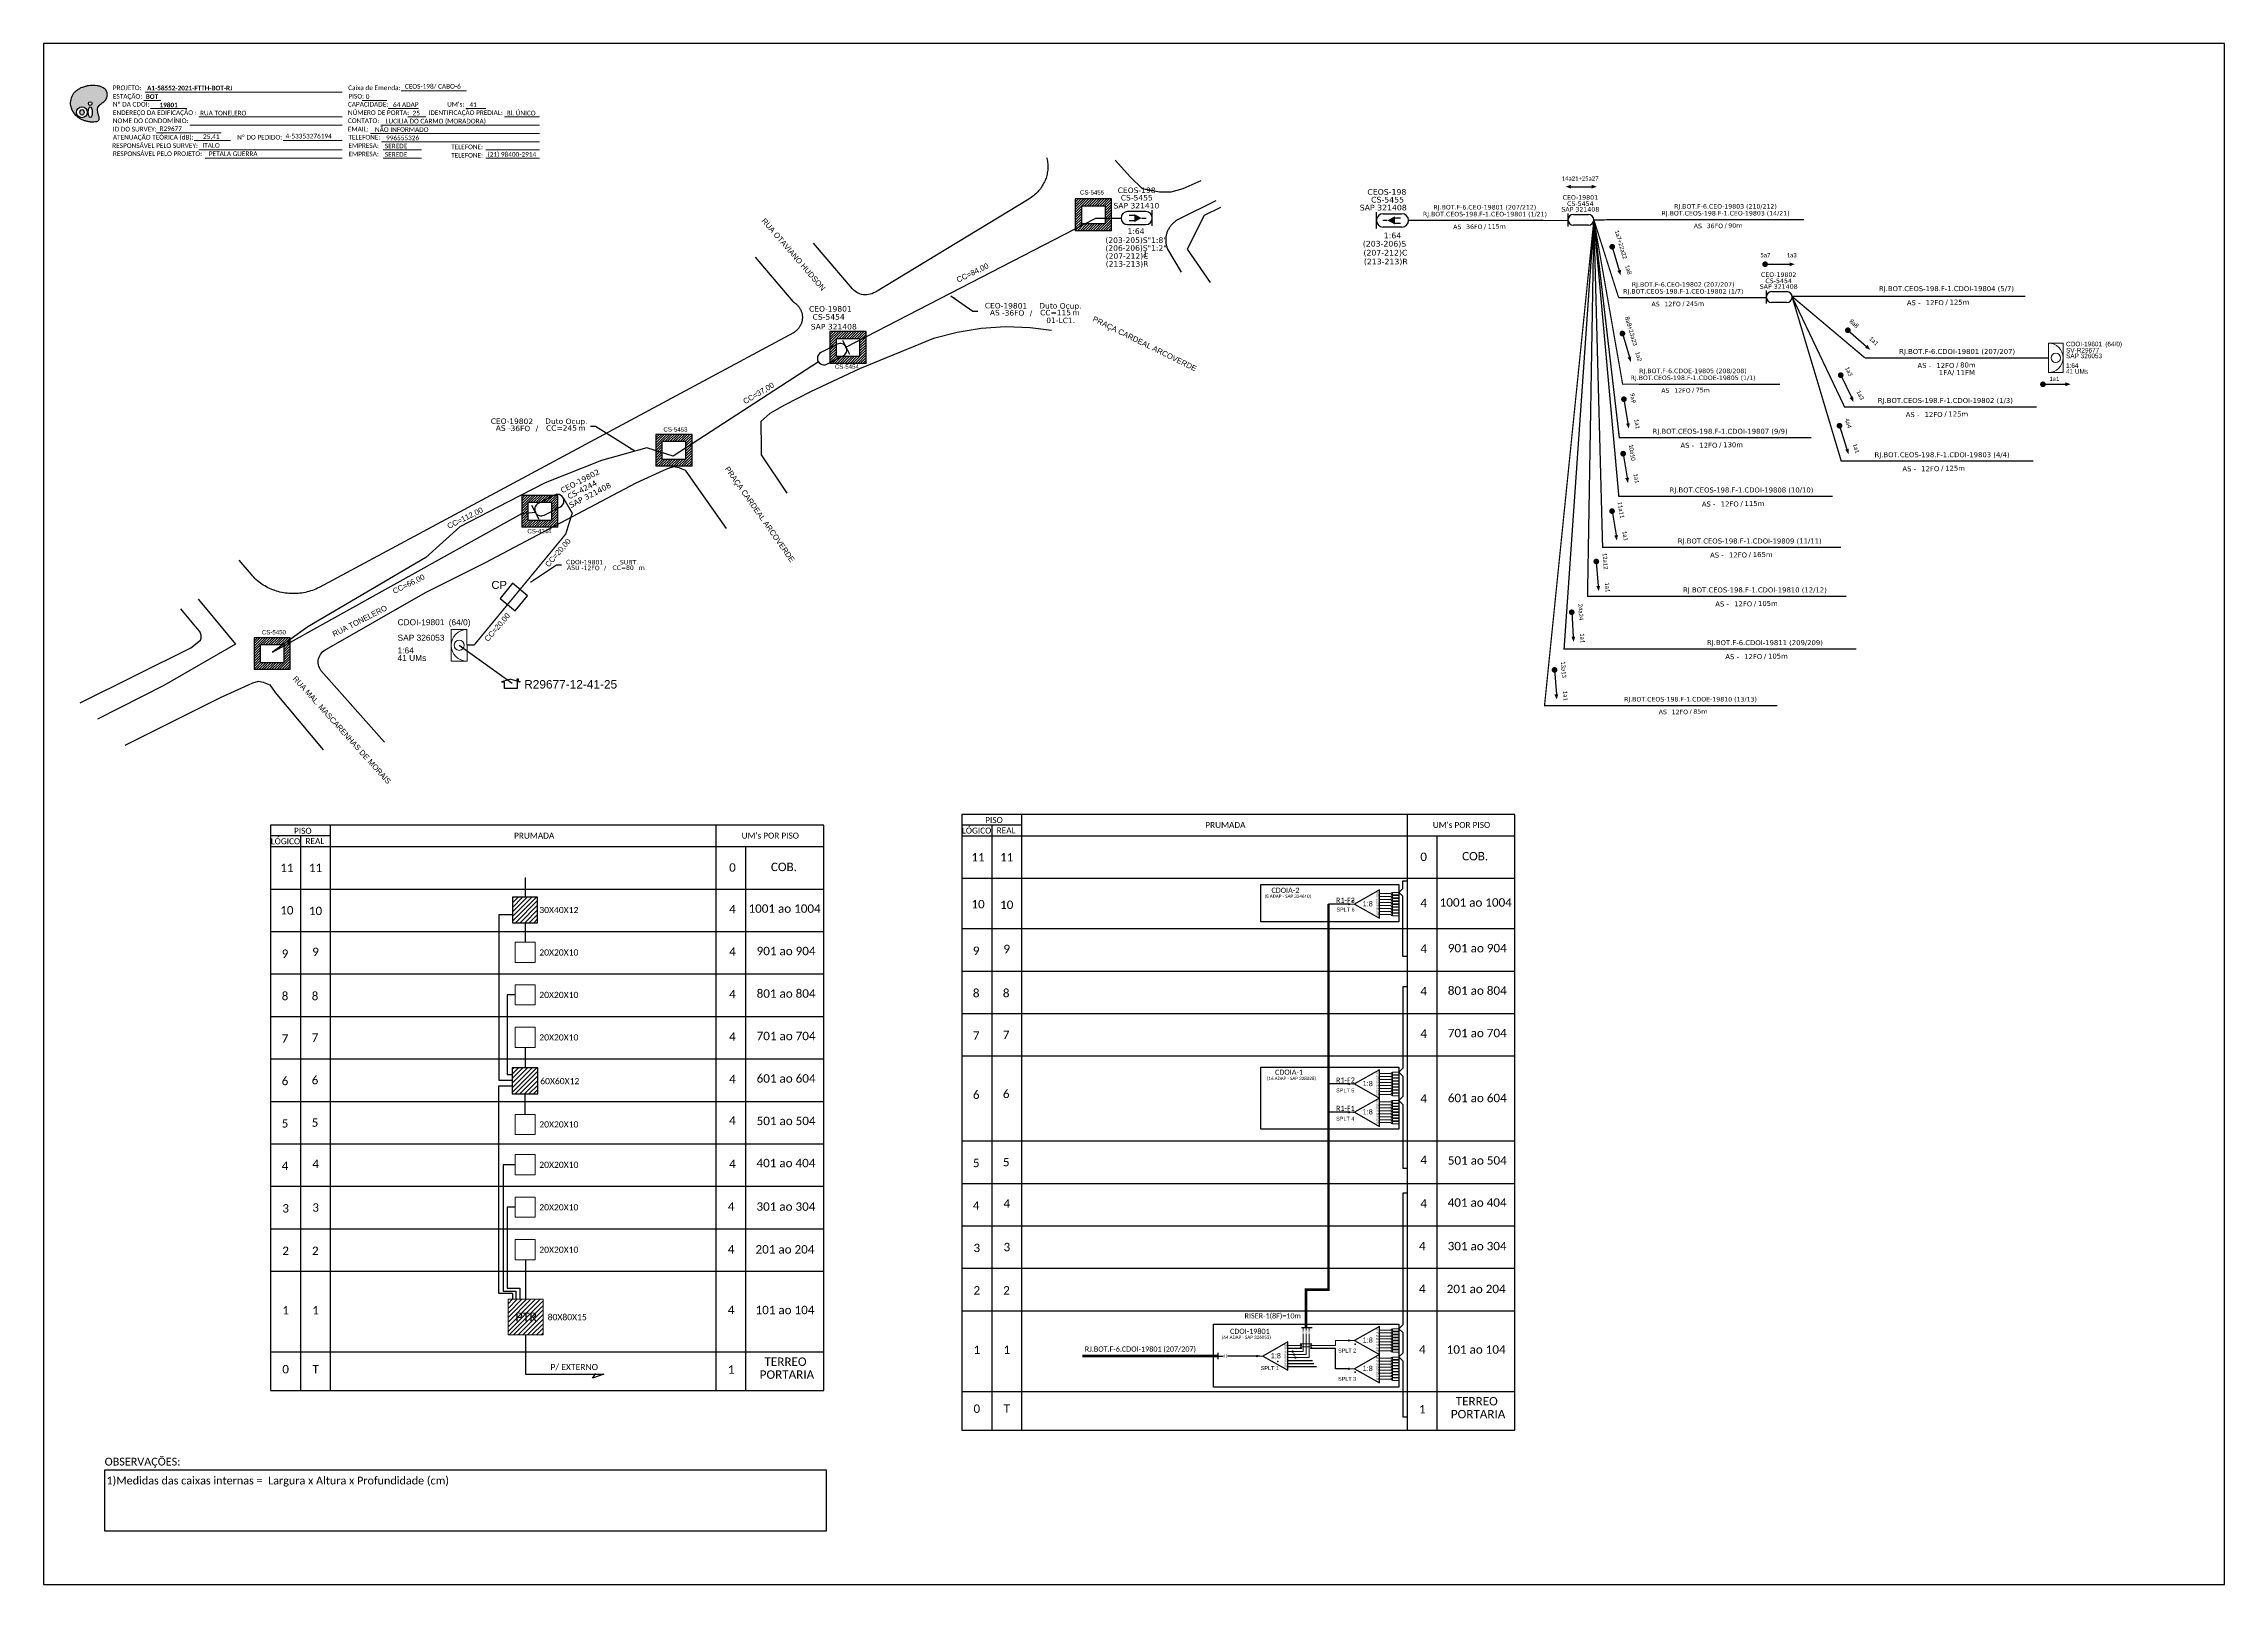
# Model space of a CAD drawing. Extents: x -4 to 837, y 1 to 595.
import ezdxf
from ezdxf.enums import TextEntityAlignment as Align

# ---------------------------------------------------------------- set-up
doc = ezdxf.new("R2010")
doc.units = 0
for name, color, linetype in [('10.0-Cartográfico', 4, 'Continuous'), ('10.1-Caixas Subterrâneas', 5, 'Continuous'), ('10.3-Nome das Ruas', 252, 'Continuous'), ('20.4-CEOS', 1, 'Continuous'), ('20.5-CEO', 1, 'Continuous'), ('Caixas Subterrâneas', 5, 'Continuous'), ('CAP a instalar', 1, 'Continuous'), ('CD a instalar', 1, 'Continuous'), ('label_cabos', 7, 'Continuous'), ('SETA', 7, 'Continuous'), ('surveys', 7, 'Continuous'), ('surveys legendas', 7, 'Continuous'), ('texto', 255, 'Continuous')]:
    doc.layers.add(name, color=color, linetype=linetype)
for name, color, linetype, lineweight in [("20.0-LEGENDA DOS CDO'S", 1, 'Continuous', 0), ('20.1-CDO_INTERIOR', 1, 'Continuous', 0), ('40.1-ETIQUETAS', 1, 'Continuous', 20)]:
    doc.layers.add(name, color=color, linetype=linetype, lineweight=lineweight)
doc.layers.add('DROP DE CLIENTE', color=140, linetype='Continuous', plot=False)
doc.styles.add('ARIAL', font='arial.ttf')
doc.styles.add('DIGICADE', font='arial.ttf')
doc.styles.add('MtXpl_Calibri', font='calibri.ttf')
doc.styles.add('siredit', font='verdana.ttf')
doc.styles.add('WMF-Calibri0', font='calibri.ttf')
doc.styles.add('WMF-Calibri1', font='calibrib.ttf')
doc.linetypes.add('FENCELINE1', pattern='A,0.25,-0.1,[133,ltypeshp.shx,S=0.1,R=0,X=-0.1,Y=0],-0.1,1', length=1.45)
doc.linetypes.add('RESERVA', pattern='A,0.5,-0.15,["RESERVA",Standard,S=0.18,R=0,X=0,Y=-0.1],-1.3', length=1.95)
doc.dimstyles.new('CC', dxfattribs={"dimtxt": 0.8, "dimasz": 2, "dimexe": 0.18, "dimexo": 0.0625, "dimgap": 0.09, "dimtad": 0, "dimdec": 0, "dimrnd": 1, "dimzin": 0, "dimdsep": 46, "dimtxsty": 'siredit', "dimblk": 'NONE', "dimcen": 0, "dimse1": 1, "dimse2": 1, "dimsd1": 1, "dimsd2": 1, "dimclrt": 7, "dimadec": 0, "dimazin": 0, "dimtfac": 1, "dimtdec": 0, "dimtofl": 0, "dimtmove": 0, "dimatfit": 3, "dimfxl": 0, "dimtolj": 1, "dimtzin": 0, "dimarcsym": 0})

# ---------------------------------------------------------------- blocks, each defined once
blk = doc.blocks.new('OI')
h = blk.add_hatch(color=40)
edge = h.paths.add_edge_path()
edge.add_spline(control_points=[(4.35, -0.67), (3.92, -0.99), (3.26, -1.5), (2.81, -2.59), (2.9, -3.5), (3.06, -4.27), (3.31, -4.85), (3.37, -5.39), (3.4, -5.88), (3.2, -6.4), (2.54, -6.61), (1.65, -6.63), (0.55, -6.67), (-0.56, -6.42), (-1.61, -6.14), (-2.77, -5.61), (-3.92, -4.77), (-4.89, -3.7), (-5.34, -2.65), (-5.6, -1.94), (-5.85, -0.96), (-5.71, 0.47), (-5.1, 2.02), (-4.14, 3.02), (-3.3, 3.61), (-2.37, 4.16), (-1.36, 4.44), (-0.56, 4.7), (0.79, 4.85), (2.24, 4.97), (3.79, 4.57), (4.67, 4.21), (5.44, 3.65), (5.76, 2.99), (6.03, 2.21), (6.01, 1.46), (5.72, 0.64), (5.31, 0.08), (4.88, -0.38), (4.51, -0.55), (4.35, -0.67)], knot_values=[0, 0, 0, 0, 1.60434, 2.417191, 3.427595, 4.282808, 4.776746, 5.304182, 5.888771, 6.258406, 6.858137, 7.79129, 8.986195, 10.124242, 11.187857, 12.242908, 13.953784, 15.414161, 16.515391, 17.349188, 17.675853, 19.552021, 21.515531, 22.568638, 23.63245, 24.621084, 25.782718, 26.745347, 27.142653, 29.870543, 31.004649, 31.921532, 32.709589, 33.801391, 34.042471, 35.192333, 35.971461, 36.628871, 37.254359, 37.836911, 37.836911, 37.836911, 37.836911], degree=3, periodic=0)
h.paths.add_polyline_path([(1.13, -0.87, -1), (-0.04, -0.87, -1)], flags=16)
edge = h.paths.add_edge_path(flags=16)
edge.add_ellipse((0.56, -3.59), major_axis=(-0.02, 1.71), ratio=0.361305, start_angle=0, end_angle=360)
h.paths.add_polyline_path([(-0.36, -3.62, -1), (-3.8, -3.62, -1)], flags=16)
edge = h.paths.add_edge_path(flags=0)
edge.add_ellipse((-2.08, -3.62), major_axis=(0, 0.885), ratio=0.758294, start_angle=0, end_angle=360)
at = {"color": 40}
for centre, radius in [((-2.08, -3.62), 1.72), ((0.54, -0.87), 0.587)]:
    blk.add_circle(centre, radius, dxfattribs=at)
blk.add_ellipse((-2.08, -3.62), major_axis=(0, 0.885), ratio=0.758294, start_param=-3.141592653589792, end_param=3.141592653589792, dxfattribs=at)
blk.add_ellipse((0.56, -3.59), major_axis=(-0.02, 1.71), ratio=0.361305, dxfattribs=at)
at = {"color": 40, "start_tangent": (-0.800898, -0.598801), "end_tangent": (-0.800898, -0.598801)}
blk.add_spline([(4.35, -0.67), (3.2, -1.78), (2.9, -2.54), (2.92, -3.55), (3.12, -4.38), (3.28, -4.85), (3.37, -5.37), (3.35, -5.95), (3.2, -6.29), (2.66, -6.55), (1.73, -6.63), (0.54, -6.62), (-0.58, -6.41), (-1.6, -6.11), (-2.56, -5.67), (-3.95, -4.67), (-4.89, -3.56), (-5.37, -2.56), (-5.64, -1.78), (-5.72, -1.46), (-5.63, 0.42), (-4.84, 2.22), (-4.13, 2.99), (-3.27, 3.62), (-2.4, 4.09), (-1.3, 4.47), (-0.37, 4.72), (0.02, 4.77), (2.75, 4.8), (3.85, 4.53), (4.69, 4.16), (5.31, 3.68), (5.85, 2.73), (5.93, 2.5), (5.94, 1.35), (5.67, 0.62), (5.29, 0.08), (4.84, -0.36), (4.35, -0.67)], degree=3, dxfattribs=at)
blk = doc.blocks.new('Inst CDOI-64')
at = {"layer": '20.1-CDO_INTERIOR', "color": 1, "lineweight": 18}
blk.add_lwpolyline([(-2.12, -2.13), (-2.12, 2.12), (0, 2.12), (0.01, -2.13)], close=True, dxfattribs=at)
blk.add_circle((-1.06, 0), 0.68, dxfattribs=at)
blk.add_arc((0.01, 0), 2.13, 90.0276, 270.0276, dxfattribs=at)
at = {"layer": "20.0-LEGENDA DOS CDO'S", "style": 'ARIAL'}
for tag, p, rotation in [('FID', (-9.3, 2.69), 0.118), ('SAP', (-9.3, 0.61), 359.9724), ('SURVEY', (-9.3, 1.6), 359.9724), ('1:XX', (-9.31, -1.08), 359.9724), ('UMS', (-9.31, -2.09), 359.9724)]:
    blk.add_attdef(tag, p, '', height=0.8, rotation=rotation, dxfattribs=at)
at = {"layer": "20.0-LEGENDA DOS CDO'S"}
for tag, p, style, flags in [('ID_ATIVIDADE', (-9.3, 3.78), 'ARIAL', 3), ('FATOR', (-1.5, 3.78), 'ARIAL', 1), ('QTDE', (-9.18, -3.66), 'DIGICADE', 3)]:
    blk.add_attdef(tag, p, '', height=0.8, rotation=0.118, dxfattribs=dict(at, style=style, flags=flags))
at = {"layer": "20.0-LEGENDA DOS CDO'S", "style": 'ARIAL'}
blk.add_attdef('FIBRAS_UTILIZADAS', text='', height=0.8, rotation=359.9724, dxfattribs=at).set_placement((-0.99, 2.69), align=Align.CENTER)
blk = doc.blocks.new('Inst CB DT OCUP CFOA-SM-ASU-120-S-12')
at = {"layer": 'label_cabos', "color": 0, "style": 'siredit'}
for tag, flags, p in [('ID_ATIVIDADE', 3, (1.31, 2.67)), ('FATOR', 1, (11.56, 2.55))]:
    blk.add_attdef(tag, text='', height=1, rotation=359.69, dxfattribs=dict(at, flags=flags)).set_placement(p, align=Align.MIDDLE_CENTER)
for tag, p in [('TIPO_CABO', (1.26, 0)), ('DESTINO_CABO', (3.13, 1.26)), ('CABO', (4.69, -0.05)), ('/', (7.71, -0.05)), ('LANCE', (10.91, 0)), ('TIPO_CABO', (13.11, 1.24)), ('UND', (15.96, 0)), ('FID', (13.15, -1.41))]:
    blk.add_attdef(tag, text='', height=1, rotation=359.69, dxfattribs=at).set_placement(p, align=Align.MIDDLE_CENTER)
blk.add_attdef('QTDE', (12.43, -0.47), '', height=1, rotation=359.69, dxfattribs=at)
blk = doc.blocks.new('_None')
blk = doc.blocks.new('Inst CB DT OCUP CFOA-SM-AS-80-TS-36')
at = {"layer": 'label_cabos', "color": 0, "style": 'siredit'}
for tag, flags, p in [('ID_ATIVIDADE', 3, (1.31, 2.67)), ('FATOR', 1, (11.56, 2.55))]:
    blk.add_attdef(tag, text='', height=1, rotation=359.69, dxfattribs=dict(at, flags=flags)).set_placement(p, align=Align.MIDDLE_CENTER)
for tag, p in [('TIPO_CABO', (1.76, 0)), ('DESTINO_CABO', (3.13, 1.26)), ('CABO', (4.69, -0.05)), ('/', (7.71, -0.05)), ('LANCE', (10.91, 0)), ('TIPO_CABO', (13.11, 1.24)), ('UND', (15.96, 0)), ('FID', (13.15, -1.41))]:
    blk.add_attdef(tag, text='', height=1, rotation=359.69, dxfattribs=at).set_placement(p, align=Align.MIDDLE_CENTER)
blk.add_attdef('QTDE', (12.43, -0.47), '', height=1, rotation=359.69, dxfattribs=at)
blk = doc.blocks.new('*U97')
at = {"layer": '20.4-CEOS', "color": 7, "style": 'siredit'}
for tag, p in [('FIBRAS_SPLITTER', (0, 0)), ('FIBRAS_TOP_C', (0, -4.13)), ('RESERVA_FINAIS', (0, -5.46))]:
    blk.add_attdef(tag, p, '', height=1.01, dxfattribs=at)
for tag, p, flags in [('ID_ATIVIDADE', (0, -6.77), 3), ('FATOR', (0, -8.09), 1), ('QTDE', (0, -9.4), 1), ('FID', (0, -10.71), 1)]:
    blk.add_attdef(tag, p, '', height=1.01, dxfattribs=dict(at, flags=flags))
blk = doc.blocks.new('*U98')
at = {"layer": '20.4-CEOS', "color": 7, "style": 'siredit'}
blk.add_attdef('FIBRAS_SPLITTER', (0, 0), '', height=1.01, dxfattribs=at)
for tag, p, flags in [('QTDE', (0, -4.11), 1), ('ID_ATIVIDADE', (0, -1.48), 3), ('FATOR', (0, -2.79), 1), ('FID', (0, -5.42), 1)]:
    blk.add_attdef(tag, p, '', height=1.01, dxfattribs=dict(at, flags=flags))
blk = doc.blocks.new('*X84')
at = {"color": 0, "linetype": 'Continuous'}
for p, q in [((-1.25, 0.34099), (-0.49099, 1.1)), ((-1.25, 0.517767), (-0.667767, 1.1)), ((-1.25, 0.694544), (-0.844544, 1.1)), ((-1.25, 0.87132), (-1.02132, 1.1)), ((-1.25, 1.048097), (-1.198097, 1.1)), ((-1.25, 0.164214), (-0.8035, 0.610714)), ((-1.25, -0.012563), (-0.8035, 0.433937)), ((-1.25, -0.18934), (-0.8035, 0.25716)), ((-1.25, -0.366117), (-0.8035, 0.080383)), ((-0.789214, 0.625), (-0.314214, 1.1)), ((-0.612437, 0.625), (-0.137437, 1.1)), ((-0.43566, 0.625), (0.03934, 1.1)), ((-0.258883, 0.625), (0.216117, 1.1)), ((-0.082107, 0.625), (0.392893, 1.1)), ((0.09467, 0.625), (0.56967, 1.1)), ((0.271447, 0.625), (0.746447, 1.1)), ((0.448223, 0.625), (0.923223, 1.1)), ((0.625, 0.625), (1.1, 1.1)), ((0.801777, 0.625), (1.25, 1.073223)), ((0.8035, 0.449947), (1.25, 0.896447)), ((0.8035, 0.27317), (1.25, 0.71967)), ((0.8035, 0.096393), (1.25, 0.542893)), ((0.8035, -0.080383), (1.25, 0.366117)), ((0.8035, -0.25716), (1.25, 0.18934)), ((0.8035, -0.433937), (1.25, 0.012563)), ((-1.25, -0.542893), (-0.8035, -0.096393)), ((-1.25, -0.71967), (-0.8035, -0.27317)), ((-1.25, -0.896447), (-0.8035, -0.449947)), ((-1.25, -1.073223), (-0.801777, -0.625)), ((-1.1, -1.1), (-0.625, -0.625)), ((-0.923223, -1.1), (-0.448223, -0.625)), ((-0.746447, -1.1), (-0.271447, -0.625)), ((-0.56967, -1.1), (-0.09467, -0.625)), ((-0.392893, -1.1), (0.082107, -0.625)), ((-0.216117, -1.1), (0.258883, -0.625)), ((-0.03934, -1.1), (0.43566, -0.625)), ((0.137437, -1.1), (0.612437, -0.625)), ((0.314214, -1.1), (0.789214, -0.625)), ((0.49099, -1.1), (1.25, -0.34099)), ((0.667767, -1.1), (1.25, -0.517767)), ((0.8035, -0.610714), (1.25, -0.164214)), ((0.844544, -1.1), (1.25, -0.694544)), ((1.02132, -1.1), (1.25, -0.87132)), ((1.198097, -1.1), (1.25, -1.048097))]:
    blk.add_line(p, q, dxfattribs=at)
blk = doc.blocks.new('SURVEY_SURVEY')
for p, q in [((0, 0.0000127), (-0.0000126, 0.000009)), ((-0.0000126, 0.000009), (-0.0000086, 0.000009)), ((-0.0000086, 0), (-0.0000086, 0.000009)), ((0.0000086, 0), (-0.0000086, 0)), ((0, 0.0000127), (0.0000126, 0.000009)), ((0.0000084, 0.0000132), (0.0000098, 0.0000132)), ((0.0000084, 0.0000103), (0.0000084, 0.0000132)), ((0.0000126, 0.000009), (0.0000086, 0.000009)), ((0.0000086, 0.000009), (0.0000086, 0)), ((0.0000098, 0.0000132), (0.0000098, 0.0000099))]:
    blk.add_line(p, q)
blk = doc.blocks.new('CEOS_RP_CT_DRT')
at = {"layer": '20.4-CEOS', "color": 0}
for p, q in [((-4.54, 1.19), (-1.19, 1.19)), ((-1.19, -1.19), (-4.54, -1.19))]:
    blk.add_line(p, q, dxfattribs=at)
for points in [[(-5.73, -1.43), (-5.73, 1.44)], [(-3.79, 0), (-4.59, 0)], [(-2.47, 0.48), (-1.45, 0.48)], [(-2.47, -0.52), (-1.45, -0.52)]]:
    blk.add_lwpolyline(points, dxfattribs=at)
blk.add_lwpolyline([(-3.79, 0, 0, 1.47, 0), (-2.41, 0, 1.47, 1.47, 0)], format="xyseb", dxfattribs=at)
for centre, start, end in [((-4.54, 0), 90, 270), ((-1.19, 0), 270, 90)]:
    blk.add_arc(centre, 1.19, start, end, dxfattribs=at)
at = {"layer": '20.4-CEOS', "color": 7, "style": 'siredit'}
for tag, p in [('Nº_DA_CEOS', (-2.86, 5.6)), ('LOCAL', (-2.86, 4.24)), ('SAP', (-2.86, 2.78)), ('RACIO_SPLITAGEM', (-2.86, -1.88)), ('FIBRAS_SPLITTER', (-2.86, -3.58)), ('RESERVA_FINAIS', (-2.86, -6.39)), ('FIBRAS_TOP_C', (-2.86, -5.08))]:
    blk.add_attdef(tag, text='', height=1.01, dxfattribs=at).set_placement(p, align=Align.TOP_CENTER)
blk = doc.blocks.new('SETA1')
at = {"const_width": 1.1}
blk.add_lwpolyline([(-5.28, 0, 1), (-4.18, 0, 1)], format="xyb", close=True, dxfattribs=at)
at = {"layer": 'SETA'}
blk.add_lwpolyline([(-4.73, 0), (4.73, 0)], dxfattribs=at)
blk.add_solid([(4.73, 0.73), (6.74, 0), (4.73, -0.73)], dxfattribs=at)
blk = doc.blocks.new('ETIQUETA_RS5F')
at = {"layer": '40.1-ETIQUETAS', "color": 0, "style": 'siredit'}
blk.add_text('/', height=1.5, dxfattribs=at).set_placement((1.58, -1.95), align=Align.MIDDLE_RIGHT)
for tag, p in [('ETIQUETA_R_SECUNDARIA', (1.21, 2.1)), ('ETIQUETA_R_PRIMARIA', (1.21, 4.1)), ('F_ATIVAS/F_MORTAS', (1.14, -4.24))]:
    blk.add_attdef(tag, text='', height=1.5, dxfattribs=at).set_placement(p, align=Align.MIDDLE_CENTER)
for tag, p in [('TIPO_CABO', (-6.58, -2.12)), ('CAP_CABO', (0.4, -2.09))]:
    blk.add_attdef(tag, text='', height=1.5, dxfattribs=at).set_placement(p, align=Align.MIDDLE_RIGHT)
for tag, p in [('FUSÃO_1', (0.85, -8.39)), ('FUSÃO_2', (0.85, -10.6)), ('FUSÃO_3', (0.85, -12.93)), ('FUSÃO_4', (0.85, -15.14)), ('FUSÃO_5', (0.85, -17.16))]:
    blk.add_attdef(tag, text='', height=1.5, dxfattribs=at).set_placement(p, align=Align.CENTER)
blk.add_attdef('METROS', text='', height=1.5, dxfattribs=at).set_placement((2.14, -1.95), align=Align.MIDDLE_LEFT)
blk = doc.blocks.new('SPLT_1-8_SC-APC')
at = {"color": 1, "lineweight": 0}
blk.add_lwpolyline([(-17.04, -7.55), (-19.26, -7.55)], dxfattribs=at)
at = {"color": 1}
blk.add_lwpolyline([(-7.37, -2.1), (-17.04, -7.55), (-7.37, -13), (-7.37, -2.1)], dxfattribs=at)
at = {"color": 3, "lineweight": 0}
for points in [[(-2.99, -3.51), (-7.37, -3.51)], [(-7.37, -4.66), (-2.99, -4.66)], [(-7.37, -5.82), (-2.99, -5.82)], [(-7.37, -6.97), (-2.99, -6.97)], [(-7.37, -8.12), (-2.99, -8.12)], [(-2.41, -3.02), (-2.41, -4)], [(-2.41, -3.02), (0, -3.02)], [(-2.41, -4), (0, -4)], [(-2.41, -4.17), (-2.41, -5.16)], [(-2.41, -4.17), (0, -4.17)], [(-2.41, -5.16), (0, -5.16)], [(-2.41, -5.32), (-2.41, -6.31)], [(-2.41, -5.32), (0, -5.32)], [(-2.41, -6.31), (0, -6.31)], [(-2.41, -6.48), (-2.41, -7.46)], [(-2.41, -6.48), (0, -6.48)], [(-2.41, -7.46), (0, -7.46)], [(-2.41, -7.63), (-2.41, -8.62)], [(-2.41, -7.63), (0, -7.63)], [(-7.37, -9.28), (-2.99, -9.28)], [(-7.37, -10.43), (-2.99, -10.43)], [(-7.37, -11.58), (-2.99, -11.58)], [(-2.41, -8.62), (0, -8.62)], [(-2.41, -8.78), (-2.41, -9.77)], [(-2.41, -8.78), (0, -8.78)], [(-2.41, -9.77), (0, -9.77)], [(-2.41, -9.94), (-2.41, -10.92)], [(-2.41, -9.94), (0, -9.94)], [(-2.41, -10.92), (0, -10.92)], [(-2.41, -11.09), (-2.41, -12.08)], [(-2.41, -11.09), (0, -11.09)], [(-2.41, -12.08), (0, -12.08)]]:
    blk.add_lwpolyline(points, dxfattribs=at)
for points in [[(-2.99, -3.22), (-2.41, -3.22), (-2.41, -3.8), (-2.99, -3.8)], [(-2.99, -4.38), (-2.41, -4.38), (-2.41, -4.95), (-2.99, -4.95)], [(-2.99, -5.53), (-2.41, -5.53), (-2.41, -6.1), (-2.99, -6.1)], [(-2.99, -6.68), (-2.41, -6.68), (-2.41, -7.26), (-2.99, -7.26)], [(-2.99, -7.84), (-2.41, -7.84), (-2.41, -8.41), (-2.99, -8.41)], [(-2.99, -8.99), (-2.41, -8.99), (-2.41, -9.56), (-2.99, -9.56)], [(-2.99, -10.14), (-2.41, -10.14), (-2.41, -10.72), (-2.99, -10.72)], [(-2.99, -11.3), (-2.41, -11.3), (-2.41, -11.87), (-2.99, -11.87)]]:
    blk.add_lwpolyline(points, close=True, dxfattribs=at)
at = {"color": 1, "style": 'ARIAL'}
for s, height, p in [('1:8', 2, (-13.91, -8.4)), ('S1', 0.75, (-8.74, -3.78)), ('S2', 0.75, (-8.74, -4.97)), ('S3', 0.75, (-8.74, -6.18)), ('S4', 0.75, (-8.74, -7.36)), ('S5', 0.75, (-8.74, -8.57)), ('S6', 0.75, (-8.74, -9.69)), ('S7', 0.75, (-8.74, -10.78)), ('S8', 0.75, (-8.74, -11.9))]:
    blk.add_text(s, height=height, dxfattribs=at).set_placement(p)
blk = doc.blocks.new('SPLITTER_')
blk.add_point((0, 0))
at = {"style": 'ARIAL', "flags": 4}
blk.add_attdef('SPLT', (0, -3.26), '', height=1.5, dxfattribs=at)
blk = doc.blocks.new('SPLITTER FUTURO')
blk.add_point((0, 0))
at = {"style": 'ARIAL', "text_generation_flag": 6, "flags": 4}
for tag, p, height in [('SPLT', (-6.22, -4.1), 1.5), ('INSTAL.', (-6.25, -6.09), 1.25)]:
    blk.add_attdef(tag, p, '', height=height, rotation=180, dxfattribs=at)

msp = doc.modelspace()

# ---------------------------------------------------------------- hatches: boundary and pattern name
h = msp.add_hatch()
h.set_pattern_fill('ANSI31', color=1, scale=10, style=0)
h.set_pattern_definition([(45, (-382.9983, -131.5573), (-0.8838835, 0.8838835), [])])
h.paths.add_polyline_path([(176.99, 266.16), (186.68, 266.16), (186.68, 256.35), (176.99, 256.35)])
h.paths.add_polyline_path([(181.28, 256.76), (181.28, 261.91)], flags=16)
h = msp.add_hatch(color=3)
h.dxf.hatch_style = 1
edge = h.paths.add_edge_path()
edge.add_arc((499.51, 263.51), 0.242, 0, 360)
h = msp.add_hatch()
h.set_pattern_fill('ANSI31', color=1, scale=10, style=0)
h.set_pattern_definition([(45, (-382.8785, -197.3482), (-0.8838835, 0.8838835), [])])
h.paths.add_polyline_path([(176.89, 200.37), (186.79, 200.37), (186.79, 190.33), (176.89, 190.33)])
h.paths.add_polyline_path([(181.4, 190.97), (181.4, 196.12)], flags=16)
h = msp.add_hatch(color=3)
h.dxf.hatch_style = 1
edge = h.paths.add_edge_path()
edge.add_arc((499.54, 194.19), 0.256, 0, 360)
h = msp.add_hatch(color=3)
h.dxf.hatch_style = 1
edge = h.paths.add_edge_path()
edge.add_arc((499.54, 183.29), 0.256, 0, 360)
h = msp.add_hatch()
h.set_pattern_fill('ANSI31', color=1, scale=10, style=0)
h.set_pattern_definition([(45, (-436.3451, -286.5582), (-0.8838835, 0.8838835), [])])
h.paths.add_polyline_path([(175.28, 97.41), (188.85, 97.41), (188.85, 111.16), (175.28, 111.16)])
h.paths.add_polyline_path([(177.28, 101.76), (187.36, 101.76), (187.36, 106.91), (177.28, 106.91)], flags=24)
h = msp.add_hatch(color=3)
h.dxf.hatch_style = 1
edge = h.paths.add_edge_path()
edge.add_arc((499.51, 95.28), 0.256, 0, 360)
h = msp.add_hatch(color=3)
h.dxf.hatch_style = 1
edge = h.paths.add_edge_path()
edge.add_arc((464.07, 89.27), 0.256, 0, 360)
h = msp.add_hatch(color=3)
h.dxf.hatch_style = 1
edge = h.paths.add_edge_path()
edge.add_arc((477.84, 91), 0.256, 0, 360)
h = msp.add_hatch(color=3)
h.dxf.hatch_style = 1
edge = h.paths.add_edge_path()
edge.add_arc((478.34, 89.85), 0.256, 0, 360)
h = msp.add_hatch(color=3)
h.dxf.hatch_style = 1
edge = h.paths.add_edge_path()
edge.add_arc((478.84, 88.7), 0.256, 0, 360)
h = msp.add_hatch(color=3)
h.dxf.hatch_style = 1
edge = h.paths.add_edge_path()
edge.add_arc((499.51, 84.39), 0.256, 0, 360)

# ---------------------------------------------------------------- linework, layer by layer
for p, q in [((837.17, 595.26), (-3.83, 595.26)), ((-3.83, 595.26), (-3.83, 1.26)), ((837.17, 1.26), (837.17, 595.26)), ((-3.83, 1.26), (837.17, 1.26))]:
    msp.add_line(p, q)
at = {"color": 0, "linetype": 'Continuous'}
for p, q in [((396.52, 532.75, 0.42), (396.52, 532.75, 0.42)), ((301.89, 481.63, 0.42), (301.89, 481.63, 0.42)), ((234.76, 441.97, 0.42), (234.76, 441.97, 0.42)), ((183.03, 418.45, 0.42), (183.03, 418.45, 0.42)), ((79.82, 363.57, 0.42), (79.82, 363.57, 0.42))]:
    msp.add_line(p, q, dxfattribs=at)
at = {"color": 5}
msp.add_line((499.51, 263.51), (491.67, 263.51), dxfattribs=at)
at = {"color": 3}
msp.add_line((465.19, 89.27), (452.75, 89.27), dxfattribs=at)
at = {"color": 7, "lineweight": 0}
for points in [[(34.76, 573.3), (41.31, 573.3)], [(35.28, 576.58), (111.25, 576.58)], [(119.05, 573.34), (128.53, 573.34)], [(134.09, 577.07), (159.22, 577.07)], [(37.42, 570.23), (51.37, 570.23)], [(52.58, 563.88), (111.25, 563.88)], [(55.99, 566.99), (111.25, 566.99)], [(126.21, 563.88), (187.44, 563.88)], [(129.1, 570.23), (140.71, 570.23)], [(136.68, 566.99), (143.62, 566.99)], [(159.04, 570.23), (166.7, 570.23)], [(173.85, 566.99), (187.41, 566.99)], [(39.74, 560.82), (64.63, 560.82)], [(54.28, 557.85), (68.22, 557.85)], [(88.51, 557.85), (111.27, 557.85)], [(122.17, 560.64), (187.44, 560.64)], [(126.46, 557.41), (187.44, 557.41)], [(55.99, 554.29), (111.25, 554.29)], [(58.48, 551.06), (111.25, 551.06)], [(127.07, 554.29), (141.86, 554.29)], [(127.07, 551.06), (141.86, 551.06)], [(166.67, 554.29), (187.44, 554.29)], [(166.67, 551.06), (187.44, 551.06)], [(481.35, 93.31), (475.97, 93.31)], [(481.35, 93.31), (480.8, 93.93), (481.77, 93.93)], [(481.35, 92.16), (480.8, 92.78), (481.77, 92.78)], [(484.75, 93.31), (485.3, 93.93), (481.77, 93.93)], [(484.75, 92.16), (485.3, 92.78), (481.77, 92.78)], [(499.51, 95.28), (494.33, 95.29), (494.33, 93.31), (484.75, 93.31)], [(477.84, 91), (475.97, 91)], [(475.97, 89.85), (478.34, 89.85)], [(475.97, 88.7), (478.84, 88.7)]]:
    msp.add_lwpolyline(points, dxfattribs=at)
at = {"const_width": 1.1}
msp.add_lwpolyline([(766.64, 463.92, 1), (767.74, 463.92, 1)], format="xyb", close=True, dxfattribs=at)
at = {"color": 0}
for points in [[(563.58, 298.06), (350.27, 298.06)], [(297.03, 293.93), (83.72, 293.93)]]:
    msp.add_lwpolyline(points, dxfattribs=at)
for points in [[(350.27, 298.06), (350.27, 60.77), (563.58, 60.77), (563.58, 298.06)], [(521.99, 298.06), (521.99, 60.77)], [(83.72, 293.93), (83.72, 76.01), (297.03, 76.01), (297.03, 293.93)], [(350.27, 289.83), (563.58, 289.83)], [(83.72, 285.71), (297.03, 285.71)], [(83.72, 269.34), (297.03, 269.34)], [(350.27, 273.46), (563.58, 273.46)], [(83.72, 252.97), (297.03, 252.97)], [(350.27, 254.09), (563.58, 254.09)], [(83.72, 236.59), (297.03, 236.59)], [(350.27, 237.72), (563.58, 237.72)], [(83.72, 220.22), (297.03, 220.22)], [(350.27, 221.35), (563.58, 221.35)], [(83.72, 203.85), (297.03, 203.85)], [(350.27, 204.98), (563.58, 204.98)], [(83.72, 187.48), (297.03, 187.48)], [(83.72, 171.11), (297.03, 171.11)], [(350.27, 172.23), (563.58, 172.23)], [(83.72, 154.73), (297.03, 154.73)], [(350.27, 155.86), (563.58, 155.86)], [(83.72, 138.36), (297.03, 138.36)], [(350.27, 139.49), (563.58, 139.49)], [(83.72, 121.99), (297.03, 121.99)], [(350.27, 123.12), (563.58, 123.12)], [(350.27, 106.74), (563.58, 106.74)], [(83.72, 90.89), (297.03, 90.89)], [(350.27, 75.64), (563.58, 75.64)]]:
    msp.add_lwpolyline(points)
at = {"color": 7}
for points in [[(373.41, 60.77), (373.41, 298.06)], [(106.86, 289.82), (83.72, 289.82)], [(95.29, 289.82), (95.29, 76.01)], [(106.86, 76.01), (106.86, 293.93)], [(255.44, 293.93), (255.44, 76.01)], [(373.41, 293.95), (350.27, 293.95)], [(361.84, 293.95), (361.84, 60.77)], [(533.56, 60.77), (533.56, 289.83)], [(267.01, 76.01), (267.01, 285.71)], [(481.35, 92.16), (475.97, 92.16)], [(499.51, 84.39), (494.33, 84.39), (494.33, 92.16), (484.75, 92.16)]]:
    msp.add_lwpolyline(points, dxfattribs=at)
at = {"color": 3}
for points in [[(181.84, 273.73), (181.84, 266.16)], [(521.99, 243.33), (520.34, 243.33), (520.34, 266.53), (518.77, 268.04), (520.34, 269.55), (520.34, 272.47), (521.99, 272.47)], [(176.99, 259.33), (171.77, 259.33), (171.77, 195.6), (176.89, 195.6)], [(181.84, 256.35), (181.84, 248.79)], [(178, 228.54), (174.99, 228.54), (174.99, 197.79), (176.89, 197.79)], [(521.99, 231.67), (520.34, 231.67), (520.34, 200.23), (518.77, 198.72), (520.34, 197.21), (520.34, 189.33), (518.77, 187.82), (520.34, 186.31), (520.34, 161.75), (521.99, 161.74)], [(181.84, 208.28), (181.84, 200.37)], [(176.99, 113.37), (171.77, 113.37), (171.77, 193.51), (176.89, 193.51)], [(181.84, 182.43), (181.84, 190.33)], [(178, 163.05), (173.44, 163.05), (173.44, 114.35), (178.31, 114.35), (178.31, 111.16)], [(521.99, 152.07), (520.34, 152.07), (520.34, 101.32), (518.78, 99.82), (520.34, 98.31), (520.34, 90.43), (518.77, 88.92), (520.34, 87.41), (520.34, 79.53), (520.34, 79.53), (520.34, 79.53), (520.34, 75.52), (520.34, 75.52), (520.34, 75.52), (520.34, 65.91), (521.99, 65.91)], [(178, 146.68), (174.99, 146.68), (174.99, 115.4), (179.79, 115.4), (179.79, 111.16)], [(182.06, 126.42), (182.06, 111.16)], [(176.99, 113.37), (176.99, 111.16)], [(449.14, 89.27), (450.87, 89.27)]]:
    msp.add_lwpolyline(points, dxfattribs=at)
at = {"color": 1}
for points in [[(465.64, 271.06), (518.77, 271.06), (518.77, 256.74), (465.64, 256.74)], [(186.68, 266.16), (176.99, 266.16), (176.99, 256.35), (186.68, 256.35)], [(186.79, 200.37), (176.89, 200.37), (176.89, 190.33), (186.79, 190.33)], [(465.64, 200.62), (518.77, 200.62), (518.77, 176.72), (465.64, 176.72)], [(447.3, 101.62), (518.77, 101.62), (518.77, 77.35), (447.3, 77.35)]]:
    msp.add_lwpolyline(points, close=True, dxfattribs=at)
at = {"color": 5, "const_width": 1}
msp.add_lwpolyline([(491.67, 263.51), (491.67, 114.89), (483.01, 114.89), (483.01, 100.3)], dxfattribs=at)
at = {"lineweight": 0}
for points in [[(185.67, 248.79), (178, 248.79), (178, 241.02), (185.67, 241.02)], [(185.67, 232.42), (178, 232.42), (178, 224.65), (185.67, 224.65)], [(185.67, 216.05), (178, 216.05), (178, 208.28), (185.67, 208.28)], [(185.67, 174.66), (178, 174.66), (178, 182.43), (185.67, 182.43)], [(185.67, 166.93), (178, 166.93), (178, 159.16), (185.67, 159.16)], [(185.67, 150.56), (178, 150.56), (178, 142.79), (185.67, 142.79)], [(185.67, 134.19), (178, 134.19), (178, 126.42), (185.67, 126.42)]]:
    msp.add_lwpolyline(points, close=True, dxfattribs=at)
at = {"color": 5}
for points in [[(499.51, 194.19), (491.67, 194.19)], [(499.51, 183.29), (491.67, 183.29)], [(481.2, 100.3), (485.32, 100.3)]]:
    msp.add_lwpolyline(points, dxfattribs=at)
at = {"color": 1, "lineweight": 0}
msp.add_lwpolyline([(175.28, 111.16), (188.85, 111.16), (188.85, 97.41), (175.28, 97.41)], close=True, dxfattribs=at)
at = {"color": 1}
for points in [[(182.06, 97.41), (182.06, 82.36), (212.2, 82.36)], [(475.97, 94.72), (466.3, 89.27), (475.97, 83.82), (475.97, 94.72)], [(449.14, 88.11), (449.14, 90.47)], [(207.79, 80.77), (209.19, 82.6)], [(212.2, 82.36), (207.79, 80.77)]]:
    msp.add_lwpolyline(points, dxfattribs=at)
at = {"color": 5, "lineweight": 0}
for points in [[(481.85, 97.71), (481.85, 91), (478.08, 91)], [(478.58, 89.85), (483.01, 89.85), (483.01, 97.75)], [(479.08, 88.7), (484.16, 88.7), (484.16, 97.74)], [(481.85, 100.3), (481.85, 99.14)], [(483.01, 100.3), (483.01, 99.17)], [(484.17, 100.3), (484.17, 99.17)]]:
    msp.add_lwpolyline(points, dxfattribs=at)
at = {"color": 1, "const_width": 1}
msp.add_lwpolyline([(396.78, 89.32), (449.14, 89.32)], dxfattribs=at)
at = {"color": 1, "lineweight": 0}
msp.add_lwpolyline([(466.3, 89.27), (464.07, 89.27)], dxfattribs=at)
at = {"color": 8, "linetype": 'RESERVA', "ltscale": 4}
for points in [[(475.97, 87.54), (485.48, 87.54)], [(475.97, 86.39), (485.98, 86.39)], [(475.97, 85.24), (487.07, 85.24)]]:
    msp.add_lwpolyline(points, dxfattribs=at)
at = {"color": 0}
msp.add_lwpolyline([(19.73, 45.46), (297.98, 45.46), (297.98, 21.75), (19.73, 21.75)], close=True, dxfattribs=at)
at = {"color": 3}
for centre, radius in [((499.51, 263.51), 0.242), ((499.54, 194.19), 0.256), ((499.54, 183.29), 0.256), ((499.51, 95.28), 0.256), ((464.07, 89.27), 0.256), ((477.84, 91), 0.256), ((478.34, 89.85), 0.256), ((478.34, 89.85), 0.242), ((478.84, 88.7), 0.256), ((478.84, 88.7), 0.242), ((499.51, 84.39), 0.256)]:
    msp.add_circle(centre, radius, dxfattribs=at)
at = {"layer": '10.0-Cartográfico'}
for points in [[(382.99, 551.29), (383.07, 550.96), (383.18, 550.46), (383.27, 549.96), (383.34, 549.46), (383.4, 548.96), (383.43, 548.45), (383.45, 547.95), (383.44, 547.44), (383.42, 546.94), (383.38, 546.43), (383.32, 545.93), (383.24, 545.42), (383.14, 544.93), (383.03, 544.43), (382.89, 543.94), (382.74, 543.45), (382.57, 542.96), (382.38, 542.48), (382.17, 542.01), (381.95, 541.54), (381.7, 541.08), (381.44, 540.63), (381.17, 540.18), (380.87, 539.74), (380.56, 539.32), (380.23, 538.9), (379.89, 538.49), (379.53, 538.09), (379.15, 537.7), (378.76, 537.32), (378.36, 536.96), (377.94, 536.6), (377.51, 536.26), (377.06, 535.94), (376.6, 535.62), (376.1, 535.31), (316.92, 499.5), (316.23, 499.12), (315.63, 498.86), (314.98, 498.65), (314.32, 498.51), (313.61, 498.42), (312.94, 498.4), (312.29, 498.45), (311.61, 498.58), (310.95, 498.77), (310.31, 499.02), (309.74, 499.3), (309.22, 499.64), (308.72, 500.05), (308.18, 500.57), (308.08, 500.68), (293.02, 518.38)], [(409.44, 550.33), (415.28, 543.73), (419.81, 539.43), (426.54, 538.06), (431.01, 538.11), (435.69, 539.41), (442.53, 542.43)], [(448.17, 534.6), (433.95, 527.61), (433.65, 527.44), (433.35, 527.27), (433.06, 527.08), (432.78, 526.89), (432.51, 526.68), (432.24, 526.47), (431.98, 526.25), (431.74, 526.02), (431.49, 525.78), (431.26, 525.53), (431.04, 525.28), (430.83, 525.02), (430.63, 524.76), (430.44, 524.48), (430.25, 524.21), (430.08, 523.92), (429.92, 523.63), (429.77, 523.34), (429.63, 523.04), (429.51, 522.74), (429.39, 522.43), (429.29, 522.12), (429.2, 521.8), (429.12, 521.49), (429.05, 521.17), (428.99, 520.85), (428.95, 520.52), (428.92, 520.2), (428.9, 519.87), (428.89, 519.55), (428.89, 519.22), (428.91, 518.9), (428.94, 518.57), (428.98, 518.25), (429.03, 517.93), (429.1, 517.61), (429.18, 517.29), (429.27, 516.98), (429.37, 516.67), (429.48, 516.36), (429.61, 516.05)], [(450, 532.06), (443.72, 528.95), (437.22, 516.03), (446.03, 503.13)], [(429.61, 516.05), (434.85, 507.11)], [(270.55, 512.87), (285.07, 495.8), (285.29, 495.67), (285.52, 495.53), (285.73, 495.39), (285.94, 495.24), (286.15, 495.08), (286.34, 494.91), (286.54, 494.74), (286.72, 494.56), (286.9, 494.38), (287.07, 494.19), (287.24, 494), (287.39, 493.8), (287.54, 493.59), (287.68, 493.38), (287.82, 493.17), (287.94, 492.95), (288.06, 492.73), (288.17, 492.5), (288.27, 492.27), (288.36, 492.04), (288.44, 491.81), (288.52, 491.57), (288.58, 491.33), (288.64, 491.09), (288.69, 490.85), (288.72, 490.6), (288.75, 490.36), (288.77, 490.11), (288.78, 489.86), (288.78, 489.61), (288.77, 489.37), (288.76, 489.12), (288.73, 488.88), (288.69, 488.63), (288.65, 488.39), (288.59, 488.15), (288.53, 487.91), (288.46, 487.67), (288.38, 487.43), (288.29, 487.2), (288.19, 486.97), (288.08, 486.74), (287.97, 486.52), (287.84, 486.3), (287.71, 486.09), (287.57, 485.88), (287.42, 485.67), (287.27, 485.47), (287.1, 485.28), (286.93, 485.09), (286.76, 484.9), (286.57, 484.72), (286.38, 484.55), (286.18, 484.38), (285.98, 484.22), (285.77, 484.07), (285.56, 483.92), (285.34, 483.78), (102.37, 385.57), (101.74, 385.26), (101.1, 384.98), (100.46, 384.71), (99.8, 384.47), (99.14, 384.25), (98.47, 384.04), (97.79, 383.86), (97.1, 383.7), (96.41, 383.57), (95.71, 383.45), (95.01, 383.36), (94.31, 383.29), (93.6, 383.24), (92.9, 383.22), (92.19, 383.21), (91.48, 383.24), (90.78, 383.28), (90.08, 383.34), (89.37, 383.43), (88.68, 383.54), (87.98, 383.67), (87.3, 383.83), (86.62, 384), (85.94, 384.2), (85.28, 384.42), (84.62, 384.66), (83.97, 384.92), (83.33, 385.2), (82.7, 385.5), (82.09, 385.82), (81.48, 386.16), (80.89, 386.52), (80.32, 386.9), (79.75, 387.3), (79.21, 387.71), (78.68, 388.15), (78.16, 388.59), (77.66, 389.06), (77.18, 389.54), (76.72, 390.03), (76.28, 390.54), (71.62, 396.08)], [(339.38, 481.52), (310.87, 469.83), (291.93, 461.06), (281.9, 455.87), (276.17, 452.6), (272.74, 449.62), (272.79, 446.15), (272.83, 442.67), (272.91, 436.79), (282.74, 422)], [(384.88, 484.68), (376.62, 485.74), (367.17, 486.05), (357.76, 485.45), (348.46, 483.92), (339.38, 481.52)], [(127.63, 325.96), (103.11, 353.58), (102.78, 354.09), (102.51, 354.62), (102.29, 355.19), (102.14, 355.78), (102.05, 356.36), (102.02, 356.95), (102.08, 357.56), (102.19, 358.13), (102.39, 358.71), (102.63, 359.26), (102.93, 359.8), (103.29, 360.27), (103.72, 360.74), (104.18, 361.14), (104.69, 361.51), (105.24, 361.82), (143.4, 383.59), (166.61, 395.22), (224.65, 425.87), (235.34, 430.8), (237.09, 431.58), (239.27, 432.18), (241.13, 431.8), (243.57, 430.86), (245.64, 427.85), (259.39, 408.32)], [(55.78, 381.03), (58.41, 377.87), (70.11, 363.79)], [(52.93, 362.29), (56.72, 365.29), (56.84, 365.67), (56.94, 366.05), (56.97, 366.45), (56.95, 366.85), (56.9, 367.25), (56.79, 367.63), (56.67, 368.01), (56.48, 368.37), (56.27, 368.7), (56.12, 368.89), (49.12, 377.33)], [(10.3, 341.11), (52.93, 362.29)], [(70.11, 363.79), (42.56, 347.81), (16.95, 334.85)], [(27.6, 324.83), (64.43, 343.12), (75.12, 348.05), (76.86, 348.83), (79.04, 349.43), (80.9, 349.05), (83.35, 348.11), (85.41, 345.1), (103.98, 322.99)]]:
    msp.add_lwpolyline(points, dxfattribs=at)
at = {"layer": '10.1-Caixas Subterrâneas', "color": 30}
for p, q in [((394.02, 535.41, 0.42), (394.02, 523.12, 0.42)), ((407.98, 535.41, 0.42), (394.02, 535.41, 0.42)), ((396.52, 525.78, 0.42), (396.52, 532.75, 0.42)), ((396.52, 532.75, 0.42), (405.49, 532.75, 0.42)), ((405.49, 532.75, 0.42), (405.49, 525.78, 0.42)), ((407.98, 523.12, 0.42), (407.98, 535.41, 0.42)), ((407.98, 523.12, 0.42), (394.02, 523.12, 0.42)), ((405.49, 525.78, 0.42), (396.52, 525.78, 0.42)), ((299.4, 484.28, 0.42), (299.4, 472, 0.42)), ((313.36, 484.28, 0.42), (299.4, 484.28, 0.42)), ((301.89, 474.65, 0.42), (301.89, 481.63, 0.42)), ((301.89, 481.63, 0.42), (310.86, 481.63, 0.42)), ((310.86, 481.63, 0.42), (310.86, 474.65, 0.42)), ((313.36, 472, 0.42), (313.36, 484.28, 0.42)), ((313.36, 472, 0.42), (299.4, 472, 0.42)), ((310.86, 474.65, 0.42), (301.89, 474.65, 0.42)), ((232.27, 444.62, 0.42), (232.27, 432.34, 0.42)), ((246.23, 444.62, 0.42), (232.27, 444.62, 0.42)), ((234.76, 434.99, 0.42), (234.76, 441.97, 0.42)), ((234.76, 441.97, 0.42), (243.74, 441.97, 0.42)), ((243.74, 441.97, 0.42), (243.74, 434.99, 0.42)), ((246.23, 432.34, 0.42), (246.23, 444.62, 0.42)), ((246.23, 432.34, 0.42), (232.27, 432.34, 0.42)), ((243.74, 434.99, 0.42), (234.76, 434.99, 0.42)), ((180.54, 421.1, 0.42), (180.54, 408.82, 0.42)), ((194.49, 421.1, 0.42), (180.54, 421.1, 0.42)), ((194.49, 408.82, 0.42), (194.49, 421.1, 0.42)), ((183.03, 411.47, 0.42), (183.03, 418.45, 0.42)), ((183.03, 418.45, 0.42), (192, 418.45, 0.42)), ((192, 418.45, 0.42), (192, 411.47, 0.42)), ((194.49, 408.82, 0.42), (180.54, 408.82, 0.42)), ((192, 411.47, 0.42), (183.03, 411.47, 0.42)), ((77.33, 366.22, 0.42), (77.33, 353.94, 0.42)), ((91.29, 366.22, 0.42), (77.33, 366.22, 0.42)), ((79.82, 356.59, 0.42), (79.82, 363.57, 0.42)), ((79.82, 363.57, 0.42), (88.79, 363.57, 0.42)), ((88.79, 363.57, 0.42), (88.79, 356.59, 0.42)), ((91.29, 353.94, 0.42), (91.29, 366.22, 0.42)), ((91.29, 353.94, 0.42), (77.33, 353.94, 0.42)), ((88.79, 356.59, 0.42), (79.82, 356.59, 0.42))]:
    msp.add_line(p, q, dxfattribs=at)
at = {"layer": '20.1-CDO_INTERIOR', "lineweight": 18}
msp.add_lwpolyline([(774.99, 468.43), (774.99, 479.8), (769.3, 479.8), (769.3, 468.43)], close=True, dxfattribs=at)
msp.add_circle((772.15, 474.11), 1.82, dxfattribs=at)
msp.add_arc((769.3, 474.11), 5.68, 270, 90, dxfattribs=at)
at = {"layer": '20.4-CEOS', "color": 7}
for p, q in [((421.22, 530.52), (414.19, 530.52)), ((414.19, 525.5), (421.22, 525.5))]:
    msp.add_line(p, q, dxfattribs=at)
for points in [[(423.73, 524.98), (423.73, 531.03)], [(416.87, 529), (414.74, 529)], [(416.87, 526.92), (414.74, 526.92)], [(419.65, 528.01), (421.34, 528.01)]]:
    msp.add_lwpolyline(points, dxfattribs=at)
msp.add_lwpolyline([(419.65, 528.01, 0, 3.1, 0), (416.74, 528.01, 3.1, 3.1, 0)], format="xyseb", dxfattribs=at)
for centre, start, end in [((414.19, 528.01), 90, 270), ((421.22, 528.01), 270, 90)]:
    msp.add_arc(centre, 2.51, start, end, dxfattribs=at)
at = {"layer": '20.5-CEO', "color": 7}
for p, q in [((586.1, 529.4), (591.93, 529.4)), ((591.93, 525.24), (586.1, 525.24))]:
    msp.add_line(p, q, dxfattribs=at)
at = {"layer": '20.5-CEO', "color": 5}
for p, q in [((662.58, 499.64), (668.42, 499.64)), ((668.42, 495.48), (662.58, 495.48)), ((193.17, 421.2), (186.9, 417.95)), ((189.22, 413.48), (195.49, 416.73))]:
    msp.add_line(p, q, dxfattribs=at)
at = {"layer": '20.5-CEO', "color": 7}
msp.add_lwpolyline([(584.01, 529.83), (584.01, 524.81)], dxfattribs=at)
at = {"layer": '20.5-CEO', "color": 5}
for points in [[(660.5, 500.07), (660.5, 495.05)], [(187.22, 411.86), (184.43, 417.25)]]:
    msp.add_lwpolyline(points, dxfattribs=at)
at = {"layer": '20.5-CEO', "color": 7}
for centre, start, end in [((586.1, 527.32), 90, 270), ((591.93, 527.32), 270, 90)]:
    msp.add_arc(centre, 2.08, start, end, dxfattribs=at)
at = {"layer": '20.5-CEO', "color": 5}
for centre, radius, start, end in [((662.58, 497.56), 2.08, 90, 270), ((668.42, 497.56), 2.08, 270, 90), ((194.33, 418.97), 2.52, 297.40948, 117.40948), ((188.06, 415.72), 2.52, 117.40948, 297.40948)]:
    msp.add_arc(centre, radius, start, end, dxfattribs=at)
at = {"layer": 'Caixas Subterrâneas', "color": 5}
msp.add_lwpolyline([(177.98, 376.6), (182.77, 382.41), (176.97, 387.2), (172.17, 381.39)], close=True, dxfattribs=at)
at = {"layer": 'CAP a instalar', "color": 7, "ltscale": 5}
for p, q in [((305.59, 478.29), (401.95, 527.98)), ((401.95, 527.98), (411.68, 528)), ((302.2, 479.37), (295.92, 476.14)), ((294.96, 472.53), (239.01, 436.17)), ((298.22, 471.67), (304.51, 474.89)), ((228.84, 439.42), (211.28, 434.52)), ((239.01, 436.17), (228.84, 439.42)), ((211.28, 434.52), (189.57, 425.93)), ((189.57, 425.93), (175.32, 418.61)), ((84.49, 360.61), (180.57, 414.14)), ((175.32, 418.61), (156.72, 408.91)), ((180.57, 414.14), (185.82, 414.56)), ((156.72, 408.91), (143.57, 397.17)), ((143.57, 397.17), (98.11, 370.36)), ((98.11, 370.36), (84.49, 360.61))]:
    msp.add_line(p, q, dxfattribs=at)
at = {"layer": 'CAP a instalar', "color": 7, "linetype": 'FENCELINE1', "ltscale": 7, "const_width": 0.467}
for points in [[(522.55, 527.11), (584.03, 527.09)], [(594.01, 527.32), (574.98, 340.03), (664.73, 340.01)], [(594.01, 527.32), (603.56, 497.34)], [(594.02, 527.23), (605.11, 463.95), (665.83, 463.93)], [(603.56, 497.34), (660.51, 497.32)]]:
    msp.add_lwpolyline(points, dxfattribs=at)
at = {"layer": 'CAP a instalar', "color": 7, "ltscale": 5}
msp.add_lwpolyline([(304.21, 480.99), (306.98, 475.59)], dxfattribs=at)
at = {"layer": 'CAP a instalar', "ltscale": 5, "const_width": 0.421}
msp.add_lwpolyline([(162.22, 363.42), (159.6, 363.42)], dxfattribs=at)
at = {"layer": 'CAP a instalar', "color": 7, "ltscale": 5}
for centre, start, end in [((303.36, 477.13), 297.20364, 117.20364), ((297.07, 473.9), 117.20364, 297.20364)]:
    msp.add_arc(centre, 2.52, start, end, dxfattribs=at)
at = {"layer": 'CD a instalar', "color": 7, "linetype": 'FENCELINE1', "ltscale": 7}
msp.add_lwpolyline([(594.02, 527.2, 0.513, 0.513, 0), (582.52, 361.86, 0.513, 0.513, 0), (695.19, 361.87, 0.513, 0.513, 0)], format="xyseb", dxfattribs=at)
at = {"layer": 'CD a instalar', "color": 8, "linetype": 'FENCELINE1', "ltscale": 7}
for points in [[(594.02, 527.2, 0.513, 0.513, 0), (591.57, 382.18, 0.513, 0.513, 0), (691.32, 382.18, 0.513, 0.513, 0)], [(594.01, 527.32, 0.513, 0.513, 0), (603.83, 443.34, 0.513, 0.513, 0), (677.91, 443.35, 0.513, 0.513, 0)], [(594.01, 527.32, 0.513, 0.513, 0), (603.64, 420.71, 0.513, 0.513, 0), (686.13, 420.72, 0.513, 0.513, 0)], [(594.01, 527.32, 0.513, 0.513, 0), (597.39, 401.04, 0.513, 0.513, 0), (689.32, 401.04, 0.513, 0.513, 0)], [(670.36, 497.85, 0.513, 0.513, 0), (690.69, 455.21, 0.513, 0.513, 0), (764.76, 455.22, 0.513, 0.513, 0)], [(670.4, 497.86, 0.513, 0.513, 0), (689.42, 434.3, 0.513, 0.513, 0), (763.5, 434.3, 0.513, 0.513, 0)]]:
    msp.add_lwpolyline(points, format="xyseb", dxfattribs=at)
at = {"layer": 'CD a instalar', "color": 7, "linetype": 'FENCELINE1', "ltscale": 7, "const_width": 0.513}
msp.add_lwpolyline([(594.01, 527.32), (675, 527.44)], dxfattribs=at)
at = {"layer": 'CD a instalar', "linetype": 'FENCELINE1', "ltscale": 7, "const_width": 0.513}
for points in [[(698.54, 474.11), (670.36, 497.85)], [(698.54, 474.11), (769.3, 474.11)], [(196.57, 420.13), (200.03, 414.27), (197.52, 406.2), (162.22, 363.42)]]:
    msp.add_lwpolyline(points, dxfattribs=at)
at = {"layer": 'CD a instalar', "color": 8, "linetype": 'FENCELINE1', "ltscale": 7, "const_width": 0.513}
msp.add_lwpolyline([(670.4, 497.86), (760.42, 497.86)], dxfattribs=at)
at = {"layer": 'DROP DE CLIENTE'}
msp.add_lwpolyline([(156.39, 363.29), (176.83, 348.74)], dxfattribs=at)
at = {"layer": 'SETA'}
for points in [[(584.44, 540.09), (593.89, 540.09)], [(767.19, 463.92), (776.64, 463.92)]]:
    msp.add_lwpolyline(points, dxfattribs=at)
for points in [[(585.2, 540.84), (583.18, 540.1), (585.2, 539.37)], [(593.14, 540.84), (595.15, 540.1), (593.14, 539.37)], [(775.88, 464.67), (777.9, 463.94), (775.88, 463.21)]]:
    msp.add_solid(points, dxfattribs=at)

# ---------------------------------------------------------------- block references
at = {"color": 7, "xscale": 1.213923925163967, "yscale": 1.213923925163967, "zscale": 1.213923925163967, "rotation": 0.1532896023949059}
msp.add_blockref('OI', (13.47, 573.2), dxfattribs=at)
at = {"color": 0, "lineweight": 0}
ref = msp.add_blockref('Inst CDOI-64', (159.44, 363.29), dxfattribs=dict(at, xscale=2.877516967819729, yscale=2.877516967819729, zscale=2.877516967819729))
ref.add_attrib('FIBRAS_UTILIZADAS', '(64/0)', dxfattribs={"layer": "20.0-LEGENDA DOS CDO'S", "height": 2.302, "rotation": 359.97241, "style": 'ARIAL'}).set_placement((156.59, 371.02), align=Align.CENTER)
ref.add_attrib('SAP', 'SAP 326053', (132.68, 365.06), dxfattribs={"layer": "20.0-LEGENDA DOS CDO'S", "height": 2.302, "rotation": 359.97241, "style": 'ARIAL'})
ref.add_attrib('1:XX', '1:64', (132.66, 360.18), dxfattribs={"layer": "20.0-LEGENDA DOS CDO'S", "height": 2.302, "rotation": 359.97241, "style": 'ARIAL'})
ref.add_attrib('UMS', '41 UMs', (132.66, 357.27), dxfattribs={"layer": "20.0-LEGENDA DOS CDO'S", "height": 2.302, "rotation": 359.97241, "style": 'ARIAL'})
ref.add_attrib('FID', 'CDOI-19801', (132.68, 371.03), dxfattribs={"layer": "20.0-LEGENDA DOS CDO'S", "height": 2.302, "rotation": 0.11799, "style": 'ARIAL'})
ref = msp.add_blockref('SPLITTER FUTURO', (500.97, 264.72))
ref.add_attrib('SPLT', 'SPLT 6', (494.75, 260.63), dxfattribs={"height": 1.5, "rotation": 180, "style": 'ARIAL', "text_generation_flag": 6})
at = {"color": 3}
for p in [(518.77, 271.06), (518.77, 201.74), (518.77, 190.84), (518.77, 102.83), (518.77, 91.93)]:
    msp.add_blockref('SPLT_1-8_SC-APC', p, dxfattribs=at)
ref = msp.add_blockref('SPLITTER_', (501.16, 194.19), dxfattribs=dict(xscale=-1))
ref.add_attrib('SPLT', 'SPLT 5', (494.63, 190.93), dxfattribs={"height": 1.5, "style": 'ARIAL'})
ref = msp.add_blockref('SPLITTER_', (501.16, 183.29), dxfattribs=dict(xscale=-1))
ref.add_attrib('SPLT', 'SPLT 4', (494.63, 180.03), dxfattribs={"height": 1.5, "style": 'ARIAL'})
ref = msp.add_blockref('SPLITTER_', (501.9, 93.91), dxfattribs=dict(xscale=-1))
ref.add_attrib('SPLT', 'SPLT 2', (495.37, 90.65), dxfattribs={"height": 1.5, "style": 'ARIAL'})
ref = msp.add_blockref('SPLITTER_', (472.08, 87.15), dxfattribs=dict(xscale=-1))
ref.add_attrib('SPLT', 'SPLT 1', (465.55, 83.89), dxfattribs={"height": 1.5, "style": 'ARIAL'})
ref = msp.add_blockref('SPLITTER_', (501.9, 83.01), dxfattribs=dict(xscale=-1))
ref.add_attrib('SPLT', 'SPLT 3', (495.37, 79.75), dxfattribs={"height": 1.5, "style": 'ARIAL'})
at = {"layer": '10.1-Caixas Subterrâneas', "color": 30, "xscale": 5.582516547890439, "yscale": 5.582516547890439, "zscale": 11.16503309578088, "rotation": 180.000000000063}
for p in [(401, 529.26, 0.42), (306.38, 478.14, 0.42), (239.25, 438.48, 0.42), (187.51, 414.96, 0.42), (84.31, 360.08, 0.42)]:
    msp.add_blockref('*X84', p, dxfattribs=at)
at = {"layer": '20.4-CEOS', "color": 7}
ref = msp.add_blockref('CEOS_RP_CT_DRT', (522.55, 527.11), dxfattribs=dict(at, xscale=2.161665797233582, yscale=2.161665797233582, zscale=2.161665791999999))
ref.add_attrib('Nº_DA_CEOS', 'CEOS-198', dxfattribs={"color": 7, "height": 2.183, "style": 'siredit'}).set_placement((514.18, 539.17), align=Align.TOP_CENTER)
ref.add_attrib('LOCAL', 'CS-5455', dxfattribs={"color": 7, "height": 2.183, "style": 'siredit'}).set_placement((514.46, 536.19), align=Align.TOP_CENTER)
ref.add_attrib('SAP', '   SAP 321408', dxfattribs={"color": 7, "height": 2.1826, "style": 'siredit'}).set_placement((511.36, 533.14), align=Align.TOP_CENTER)
ref.add_attrib('RACIO_SPLITAGEM', '1:64', dxfattribs={"color": 7, "height": 2.183, "style": 'siredit'}).set_placement((516.36, 522.4), align=Align.TOP_CENTER)
ref.add_attrib('FIBRAS_SPLITTER', '    (203-206)S', dxfattribs={"color": 7, "height": 2.1826, "style": 'siredit'}).set_placement((511.37, 519.21), align=Align.TOP_CENTER)
ref.add_attrib('FIBRAS_TOP_C', '   (207-212)C', dxfattribs={"color": 7, "height": 2.1826, "style": 'siredit'}).set_placement((512.2, 515.75), align=Align.TOP_CENTER)
ref.add_attrib('RESERVA_FINAIS', '   (213-213)R', dxfattribs={"color": 7, "height": 2.1826, "style": 'siredit'}).set_placement((512.34, 512.34), align=Align.TOP_CENTER)
at = {"layer": '20.4-CEOS', "color": 0, "lineweight": 0}
ref = msp.add_blockref('*U97', (426.78, 518.43), dxfattribs=dict(at, xscale=-2.10435306654141, yscale=2.10435306654141, zscale=2.10435306654141))
ref.add_attrib('FIBRAS_SPLITTER', '(203-205)S"1:8"', (405.63, 518.43), dxfattribs={"color": 7, "height": 2.1247, "style": 'siredit'})
ref.add_attrib('FIBRAS_TOP_C', '(207-212)C', (405.76, 512.31), dxfattribs={"color": 7, "height": 2.125, "style": 'siredit'})
ref.add_attrib('RESERVA_FINAIS', '(213-213)R', (405.76, 509.27), dxfattribs={"color": 7, "height": 2.125, "style": 'siredit'})
ref = msp.add_blockref('*U98', (426.78, 515.4), dxfattribs=dict(at, xscale=-2.10435306654141, yscale=2.10435306654141, zscale=2.10435306654141))
ref.add_attrib('FIBRAS_SPLITTER', '(206-206)S"1:2"', (405.63, 515.4), dxfattribs={"color": 7, "height": 2.1247, "style": 'siredit'})
at = {"layer": '40.1-ETIQUETAS', "color": 7}
ref = msp.add_blockref('ETIQUETA_RS5F', (550.63, 527.09), dxfattribs=dict(at, xscale=1.166399984999771, yscale=1.166399984999771, zscale=1.166399984999771))
ref.add_attrib('ETIQUETA_R_PRIMARIA', 'RJ.BOT.F-6.CEO-19801 (207/212)', dxfattribs={"color": 0, "height": 1.7496, "style": 'siredit'}).set_placement((551.97, 532.19), align=Align.MIDDLE_CENTER)
ref.add_attrib('ETIQUETA_R_SECUNDARIA', 'RJ.BOT.CEOS-198.F-1.CEO-19801 (1/21)', dxfattribs={"color": 0, "height": 1.7496, "style": 'siredit'}).set_placement((552.01, 529.54), align=Align.MIDDLE_CENTER)
ref.add_attrib('TIPO_CABO', 'AS', dxfattribs={"color": 0, "height": 1.75, "style": 'siredit'}).set_placement((542.92, 524.62), align=Align.MIDDLE_RIGHT)
ref.add_attrib('CAP_CABO', '36FO', dxfattribs={"color": 0, "height": 1.75, "style": 'siredit'}).set_placement((551.06, 524.64), align=Align.MIDDLE_RIGHT)
ref.add_attrib('METROS', '115m', dxfattribs={"color": 0, "height": 1.75, "style": 'siredit'}).set_placement((553.1, 524.81), align=Align.MIDDLE_LEFT)
ref = msp.add_blockref('ETIQUETA_RS5F', (643.41, 527.42), dxfattribs=dict(at, xscale=1.166399984999771, yscale=1.166399984999771, zscale=1.166399984999771))
ref.add_attrib('ETIQUETA_R_PRIMARIA', 'RJ.BOT.F-6.CEO-19803 (210/212)', dxfattribs={"color": 0, "height": 1.7496, "style": 'siredit'}).set_placement((644.75, 532.53), align=Align.MIDDLE_CENTER)
ref.add_attrib('ETIQUETA_R_SECUNDARIA', 'RJ.BOT.CEOS-198.F-1.CEO-19803 (14/21)', dxfattribs={"color": 0, "height": 1.7496, "style": 'siredit'}).set_placement((644.79, 529.88), align=Align.MIDDLE_CENTER)
ref.add_attrib('TIPO_CABO', 'AS', dxfattribs={"color": 0, "height": 1.75, "style": 'siredit'}).set_placement((635.69, 524.95), align=Align.MIDDLE_RIGHT)
ref.add_attrib('CAP_CABO', '36FO', dxfattribs={"color": 0, "height": 1.75, "style": 'siredit'}).set_placement((643.84, 524.98), align=Align.MIDDLE_RIGHT)
ref.add_attrib('METROS', '90m', dxfattribs={"color": 0, "height": 1.75, "style": 'siredit'}).set_placement((645.87, 525.14), align=Align.MIDDLE_LEFT)
ref = msp.add_blockref('ETIQUETA_RS5F', (627.11, 497.32), dxfattribs=dict(at, xscale=1.166399984999771, yscale=1.166399984999771, zscale=1.166399984999771))
ref.add_attrib('ETIQUETA_R_PRIMARIA', 'RJ.BOT.F-6.CEO-19802 (207/207)', dxfattribs={"color": 0, "height": 1.7496, "style": 'siredit'}).set_placement((628.45, 502.42), align=Align.MIDDLE_CENTER)
ref.add_attrib('ETIQUETA_R_SECUNDARIA', 'RJ.BOT.CEOS-198.F-1.CEO-19802 (1/7)', dxfattribs={"color": 0, "height": 1.7496, "style": 'siredit'}).set_placement((628.49, 499.77), align=Align.MIDDLE_CENTER)
ref.add_attrib('TIPO_CABO', 'AS', dxfattribs={"color": 0, "height": 1.75, "style": 'siredit'}).set_placement((619.4, 494.85), align=Align.MIDDLE_RIGHT)
ref.add_attrib('CAP_CABO', '12FO', dxfattribs={"color": 0, "height": 1.75, "style": 'siredit'}).set_placement((627.54, 494.88), align=Align.MIDDLE_RIGHT)
ref.add_attrib('METROS', '245m', dxfattribs={"color": 0, "height": 1.75, "style": 'siredit'}).set_placement((629.58, 495.04), align=Align.MIDDLE_LEFT)
ref = msp.add_blockref('ETIQUETA_RS5F', (630.88, 463.97), dxfattribs=dict(at, xscale=1.16639998500068, yscale=1.16639998500068, zscale=1.16639998500068))
ref.add_attrib('ETIQUETA_R_PRIMARIA', 'RJ.BOT.F-6.CDOE-19805 (208/208)', dxfattribs={"color": 0, "height": 1.7496, "style": 'siredit'}).set_placement((632.22, 469.08), align=Align.MIDDLE_CENTER)
ref.add_attrib('ETIQUETA_R_SECUNDARIA', 'RJ.BOT.CEOS-198.F-1.CDOE-19805 (1/1)', dxfattribs={"color": 0, "height": 1.7496, "style": 'siredit'}).set_placement((632.26, 466.43), align=Align.MIDDLE_CENTER)
ref.add_attrib('TIPO_CABO', 'AS', dxfattribs={"color": 0, "height": 1.75, "style": 'siredit'}).set_placement((623.16, 461.51), align=Align.MIDDLE_RIGHT)
ref.add_attrib('CAP_CABO', '12FO', dxfattribs={"color": 0, "height": 1.75, "style": 'siredit'}).set_placement((631.31, 461.53), align=Align.MIDDLE_RIGHT)
ref.add_attrib('METROS', '75m', dxfattribs={"color": 0, "height": 1.75, "style": 'siredit'}).set_placement((633.34, 461.7), align=Align.MIDDLE_LEFT)
ref = msp.add_blockref('ETIQUETA_RS5F', (629.89, 340.06), dxfattribs=dict(at, xscale=1.16639998500068, yscale=1.16639998500068, zscale=1.16639998500068))
ref.add_attrib('ETIQUETA_R_SECUNDARIA', 'RJ.BOT.CEOS-198.F-1.CDOE-19810 (13/13)', dxfattribs={"color": 0, "height": 1.7496, "style": 'siredit'}).set_placement((631.27, 342.51), align=Align.MIDDLE_CENTER)
ref.add_attrib('TIPO_CABO', 'AS', dxfattribs={"color": 0, "height": 1.75, "style": 'siredit'}).set_placement((622.18, 337.59), align=Align.MIDDLE_RIGHT)
ref.add_attrib('CAP_CABO', '12FO', dxfattribs={"color": 0, "height": 1.75, "style": 'siredit'}).set_placement((630.32, 337.61), align=Align.MIDDLE_RIGHT)
ref.add_attrib('METROS', '85m', dxfattribs={"color": 0, "height": 1.75, "style": 'siredit'}).set_placement((632.36, 337.78), align=Align.MIDDLE_LEFT)
at = {"layer": 'CD a instalar', "color": 8}
ref = msp.add_blockref('ETIQUETA_RS5F', (728.47, 498.11), dxfattribs=dict(at, xscale=1.283039985050891, yscale=1.283039985050891, zscale=1.283039985050891))
ref.add_attrib('ETIQUETA_R_PRIMARIA', 'RJ.BOT.CEOS-198.F-1.CDOI-19804 (5/7)', dxfattribs={"layer": '40.1-ETIQUETAS', "color": 0, "height": 1.9246, "style": 'siredit'}).set_placement((729.99, 500.81), align=Align.MIDDLE_CENTER)
ref.add_attrib('TIPO_CABO', 'AS -', dxfattribs={"layer": '40.1-ETIQUETAS', "color": 0, "height": 1.925, "style": 'siredit'}).set_placement((719.99, 495.39), align=Align.MIDDLE_RIGHT)
ref.add_attrib('CAP_CABO', '12FO', dxfattribs={"layer": '40.1-ETIQUETAS', "color": 0, "height": 1.925, "style": 'siredit'}).set_placement((728.94, 495.42), align=Align.MIDDLE_RIGHT)
ref.add_attrib('METROS', '125m', dxfattribs={"layer": '40.1-ETIQUETAS', "color": 0, "height": 1.925, "style": 'siredit'}).set_placement((731.18, 495.6), align=Align.MIDDLE_LEFT)
at = {"layer": 'CD a instalar'}
ref = msp.add_blockref('ETIQUETA_RS5F', (732.58, 473.88), dxfattribs=dict(at, xscale=1.283039985050891, yscale=1.283039985050891, zscale=1.283039985050891))
ref.add_attrib('ETIQUETA_R_PRIMARIA', 'RJ.BOT.F-6.CDOI-19801 (207/207)', dxfattribs={"layer": '40.1-ETIQUETAS', "color": 0, "height": 1.9246, "style": 'siredit'}).set_placement((734.1, 476.58), align=Align.MIDDLE_CENTER)
ref.add_attrib('TIPO_CABO', 'AS -', dxfattribs={"layer": '40.1-ETIQUETAS', "color": 0, "height": 1.925, "style": 'siredit'}).set_placement((724.09, 471.17), align=Align.MIDDLE_RIGHT)
ref.add_attrib('CAP_CABO', '12FO', dxfattribs={"layer": '40.1-ETIQUETAS', "color": 0, "height": 1.925, "style": 'siredit'}).set_placement((733.05, 471.19), align=Align.MIDDLE_RIGHT)
ref.add_attrib('METROS', '80m', dxfattribs={"layer": '40.1-ETIQUETAS', "color": 0, "height": 1.925, "style": 'siredit'}).set_placement((735.29, 471.37), align=Align.MIDDLE_LEFT)
ref.add_attrib('F_ATIVAS/F_MORTAS', '1FA/ 11FM', dxfattribs={"layer": '40.1-ETIQUETAS', "color": 0, "height": 1.925, "style": 'siredit'}).set_placement((734.01, 468.43), align=Align.MIDDLE_CENTER)
at = {"layer": 'CD a instalar', "color": 8}
ref = msp.add_blockref('ETIQUETA_RS5F', (728.04, 454.98), dxfattribs=dict(at, xscale=1.283039985050891, yscale=1.283039985050891, zscale=1.283039985050891))
ref.add_attrib('ETIQUETA_R_PRIMARIA', 'RJ.BOT.CEOS-198.F-1.CDOI-19802 (1/3)', dxfattribs={"layer": '40.1-ETIQUETAS', "color": 0, "height": 1.9246, "style": 'siredit'}).set_placement((729.55, 457.68), align=Align.MIDDLE_CENTER)
ref.add_attrib('TIPO_CABO', 'AS -', dxfattribs={"layer": '40.1-ETIQUETAS', "color": 0, "height": 1.925, "style": 'siredit'}).set_placement((719.55, 452.27), align=Align.MIDDLE_RIGHT)
ref.add_attrib('CAP_CABO', '12FO', dxfattribs={"layer": '40.1-ETIQUETAS', "color": 0, "height": 1.925, "style": 'siredit'}).set_placement((728.51, 452.3), align=Align.MIDDLE_RIGHT)
ref.add_attrib('METROS', '125m', dxfattribs={"layer": '40.1-ETIQUETAS', "color": 0, "height": 1.925, "style": 'siredit'}).set_placement((730.74, 452.48), align=Align.MIDDLE_LEFT)
ref = msp.add_blockref('ETIQUETA_RS5F', (641.18, 443.11), dxfattribs=dict(at, xscale=1.283039985050891, yscale=1.283039985050891, zscale=1.283039985050891))
ref.add_attrib('ETIQUETA_R_PRIMARIA', 'RJ.BOT.CEOS-198.F-1.CDOI-19807 (9/9)', dxfattribs={"layer": '40.1-ETIQUETAS', "color": 0, "height": 1.9246, "style": 'siredit'}).set_placement((642.7, 445.81), align=Align.MIDDLE_CENTER)
ref.add_attrib('TIPO_CABO', 'AS -', dxfattribs={"layer": '40.1-ETIQUETAS', "color": 0, "height": 1.925, "style": 'siredit'}).set_placement((632.69, 440.4), align=Align.MIDDLE_RIGHT)
ref.add_attrib('CAP_CABO', '12FO', dxfattribs={"layer": '40.1-ETIQUETAS', "color": 0, "height": 1.925, "style": 'siredit'}).set_placement((641.65, 440.43), align=Align.MIDDLE_RIGHT)
ref.add_attrib('METROS', '130m', dxfattribs={"layer": '40.1-ETIQUETAS', "color": 0, "height": 1.925, "style": 'siredit'}).set_placement((643.89, 440.6), align=Align.MIDDLE_LEFT)
ref = msp.add_blockref('ETIQUETA_RS5F', (726.77, 434.07), dxfattribs=dict(at, xscale=1.283039985050891, yscale=1.283039985050891, zscale=1.283039985050891))
ref.add_attrib('ETIQUETA_R_PRIMARIA', 'RJ.BOT.CEOS-198.F-1.CDOI-19803 (4/4)', dxfattribs={"layer": '40.1-ETIQUETAS', "color": 0, "height": 1.9246, "style": 'siredit'}).set_placement((728.29, 436.77), align=Align.MIDDLE_CENTER)
ref.add_attrib('TIPO_CABO', 'AS -', dxfattribs={"layer": '40.1-ETIQUETAS', "color": 0, "height": 1.925, "style": 'siredit'}).set_placement((718.28, 431.35), align=Align.MIDDLE_RIGHT)
ref.add_attrib('CAP_CABO', '12FO', dxfattribs={"layer": '40.1-ETIQUETAS', "color": 0, "height": 1.925, "style": 'siredit'}).set_placement((727.24, 431.38), align=Align.MIDDLE_RIGHT)
ref.add_attrib('METROS', '125m', dxfattribs={"layer": '40.1-ETIQUETAS', "color": 0, "height": 1.925, "style": 'siredit'}).set_placement((729.48, 431.56), align=Align.MIDDLE_LEFT)
ref = msp.add_blockref('ETIQUETA_RS5F', (649.41, 420.48), dxfattribs=dict(at, xscale=1.283039985050891, yscale=1.283039985050891, zscale=1.283039985050891))
ref.add_attrib('ETIQUETA_R_PRIMARIA', 'RJ.BOT.CEOS-198.F-1.CDOI-19808 (10/10)', dxfattribs={"layer": '40.1-ETIQUETAS', "color": 0, "height": 1.9246, "style": 'siredit'}).set_placement((650.93, 423.18), align=Align.MIDDLE_CENTER)
ref.add_attrib('TIPO_CABO', 'AS -', dxfattribs={"layer": '40.1-ETIQUETAS', "color": 0, "height": 1.925, "style": 'siredit'}).set_placement((640.92, 417.77), align=Align.MIDDLE_RIGHT)
ref.add_attrib('CAP_CABO', '12FO', dxfattribs={"layer": '40.1-ETIQUETAS', "color": 0, "height": 1.925, "style": 'siredit'}).set_placement((649.88, 417.79), align=Align.MIDDLE_RIGHT)
ref.add_attrib('METROS', '115m', dxfattribs={"layer": '40.1-ETIQUETAS', "color": 0, "height": 1.925, "style": 'siredit'}).set_placement((652.12, 417.97), align=Align.MIDDLE_LEFT)
ref = msp.add_blockref('ETIQUETA_RS5F', (652.6, 400.81), dxfattribs=dict(at, xscale=1.283039985050891, yscale=1.283039985050891, zscale=1.283039985050891))
ref.add_attrib('ETIQUETA_R_PRIMARIA', 'RJ.BOT.CEOS-198.F-1.CDOI-19809 (11/11)', dxfattribs={"layer": '40.1-ETIQUETAS', "color": 0, "height": 1.9246, "style": 'siredit'}).set_placement((654.11, 403.51), align=Align.MIDDLE_CENTER)
ref.add_attrib('TIPO_CABO', 'AS -', dxfattribs={"layer": '40.1-ETIQUETAS', "color": 0, "height": 1.925, "style": 'siredit'}).set_placement((644.11, 398.09), align=Align.MIDDLE_RIGHT)
ref.add_attrib('CAP_CABO', '12FO', dxfattribs={"layer": '40.1-ETIQUETAS', "color": 0, "height": 1.925, "style": 'siredit'}).set_placement((653.07, 398.12), align=Align.MIDDLE_RIGHT)
ref.add_attrib('METROS', '165m', dxfattribs={"layer": '40.1-ETIQUETAS', "color": 0, "height": 1.925, "style": 'siredit'}).set_placement((655.31, 398.3), align=Align.MIDDLE_LEFT)
ref = msp.add_blockref('ETIQUETA_RS5F', (654.6, 381.95), dxfattribs=dict(at, xscale=1.283039985050891, yscale=1.283039985050891, zscale=1.283039985050891))
ref.add_attrib('ETIQUETA_R_PRIMARIA', 'RJ.BOT.CEOS-198.F-1.CDOI-19810 (12/12)', dxfattribs={"layer": '40.1-ETIQUETAS', "color": 0, "height": 1.9246, "style": 'siredit'}).set_placement((656.12, 384.65), align=Align.MIDDLE_CENTER)
ref.add_attrib('TIPO_CABO', 'AS -', dxfattribs={"layer": '40.1-ETIQUETAS', "color": 0, "height": 1.925, "style": 'siredit'}).set_placement((646.11, 379.23), align=Align.MIDDLE_RIGHT)
ref.add_attrib('CAP_CABO', '12FO', dxfattribs={"layer": '40.1-ETIQUETAS', "color": 0, "height": 1.925, "style": 'siredit'}).set_placement((655.07, 379.26), align=Align.MIDDLE_RIGHT)
ref.add_attrib('METROS', '105m', dxfattribs={"layer": '40.1-ETIQUETAS', "color": 0, "height": 1.925, "style": 'siredit'}).set_placement((657.31, 379.44), align=Align.MIDDLE_LEFT)
at = {"layer": 'CD a instalar', "color": 7}
ref = msp.add_blockref('ETIQUETA_RS5F', (658.47, 361.63), dxfattribs=dict(at, xscale=1.283039985050891, yscale=1.283039985050891, zscale=1.283039985050891))
ref.add_attrib('ETIQUETA_R_PRIMARIA', 'RJ.BOT.F-6.CDOI-19811 (209/209)', dxfattribs={"layer": '40.1-ETIQUETAS', "color": 0, "height": 1.9246, "style": 'siredit'}).set_placement((659.98, 364.33), align=Align.MIDDLE_CENTER)
ref.add_attrib('TIPO_CABO', 'AS -', dxfattribs={"layer": '40.1-ETIQUETAS', "color": 0, "height": 1.925, "style": 'siredit'}).set_placement((649.98, 358.92), align=Align.MIDDLE_RIGHT)
ref.add_attrib('CAP_CABO', '12FO', dxfattribs={"layer": '40.1-ETIQUETAS', "color": 0, "height": 1.925, "style": 'siredit'}).set_placement((658.94, 358.95), align=Align.MIDDLE_RIGHT)
ref.add_attrib('METROS', '105m', dxfattribs={"layer": '40.1-ETIQUETAS', "color": 0, "height": 1.925, "style": 'siredit'}).set_placement((661.17, 359.13), align=Align.MIDDLE_LEFT)
at = {"layer": 'label_cabos', "color": 0, "lineweight": 0}
ref = msp.add_blockref('Inst CB DT OCUP CFOA-SM-AS-80-TS-36', (360.72, 491.55), dxfattribs=dict(at, xscale=2.10435306654141, yscale=2.10435306654141, zscale=2.10435306654141))
ref.add_attrib('DESTINO_CABO', 'CEO-19801', dxfattribs={"color": 0, "height": 2.104, "rotation": 359.69001, "style": 'siredit'}).set_placement((367.31, 494.21), align=Align.MIDDLE_CENTER)
ref.add_attrib('CABO', '36FO', dxfattribs={"color": 0, "height": 2.104, "rotation": 359.69001, "style": 'siredit'}).set_placement((370.58, 491.44), align=Align.MIDDLE_CENTER)
ref.add_attrib('TIPO_CABO', 'Duto Ocup.', dxfattribs={"color": 0, "height": 2.104, "rotation": 359.69001, "style": 'siredit'}).set_placement((388.3, 494.17), align=Align.MIDDLE_CENTER)
ref.add_attrib('/', '/', dxfattribs={"color": 0, "height": 2.1, "rotation": 359.69001, "style": 'siredit'}).set_placement((376.95, 491.44), align=Align.MIDDLE_CENTER)
ref.add_attrib('TIPO_CABO', 'AS - ', dxfattribs={"color": 0, "height": 2.104, "rotation": 359.69001, "style": 'siredit'}).set_placement((364.43, 491.54), align=Align.MIDDLE_CENTER)
ref.add_attrib('FID', '01-LC1.', dxfattribs={"color": 0, "height": 2.104, "rotation": 359.69001, "style": 'siredit'}).set_placement((388.39, 488.57), align=Align.MIDDLE_CENTER)
ref.add_attrib('LANCE', 'CC=', dxfattribs={"color": 0, "height": 2.104, "rotation": 359.69001, "style": 'siredit'}).set_placement((383.67, 491.55), align=Align.MIDDLE_CENTER)
ref.add_attrib('QTDE', '115', (386.87, 490.55), dxfattribs={"color": 0, "height": 2.104, "rotation": 359.69001, "style": 'siredit'})
ref.add_attrib('UND', 'm', dxfattribs={"color": 0, "height": 2.1, "rotation": 359.69001, "style": 'siredit'}).set_placement((394.31, 491.55), align=Align.MIDDLE_CENTER)
ref = msp.add_blockref('Inst CB DT OCUP CFOA-SM-AS-80-TS-36', (170.17, 447.04), dxfattribs=dict(at, xscale=2.10435306654141, yscale=2.10435306654141, zscale=2.10435306654141))
ref.add_attrib('DESTINO_CABO', 'CEO-19802', dxfattribs={"color": 0, "height": 2.104, "rotation": 359.69001, "style": 'siredit'}).set_placement((176.76, 449.69), align=Align.MIDDLE_CENTER)
ref.add_attrib('CABO', '36FO', dxfattribs={"color": 0, "height": 2.104, "rotation": 359.69001, "style": 'siredit'}).set_placement((180.03, 446.93), align=Align.MIDDLE_CENTER)
ref.add_attrib('TIPO_CABO', 'Duto Ocup.', dxfattribs={"color": 0, "height": 2.104, "rotation": 359.69001, "style": 'siredit'}).set_placement((197.75, 449.66), align=Align.MIDDLE_CENTER)
ref.add_attrib('/', '/', dxfattribs={"color": 0, "height": 2.1, "rotation": 359.69001, "style": 'siredit'}).set_placement((186.4, 446.93), align=Align.MIDDLE_CENTER)
ref.add_attrib('TIPO_CABO', 'AS - ', dxfattribs={"color": 0, "height": 2.104, "rotation": 359.69001, "style": 'siredit'}).set_placement((173.88, 447.03), align=Align.MIDDLE_CENTER)
ref.add_attrib('LANCE', 'CC=', dxfattribs={"color": 0, "height": 2.104, "rotation": 359.69001, "style": 'siredit'}).set_placement((193.13, 447.04), align=Align.MIDDLE_CENTER)
ref.add_attrib('QTDE', '245', (196.32, 446.04), dxfattribs={"color": 0, "height": 2.104, "rotation": 359.69001, "style": 'siredit'})
ref.add_attrib('UND', 'm', dxfattribs={"color": 0, "height": 2.1, "rotation": 359.69001, "style": 'siredit'}).set_placement((203.76, 447.04), align=Align.MIDDLE_CENTER)
ref = msp.add_blockref('Inst CB DT OCUP CFOA-SM-ASU-120-S-12', (199.44, 393.2), dxfattribs=dict(at, xscale=1.716109338855838, yscale=1.716109338855838, zscale=1.716109338855838))
ref.add_attrib('DESTINO_CABO', 'CDOI-19801', dxfattribs={"color": 0, "height": 1.716, "rotation": 359.69001, "style": 'siredit'}).set_placement((204.81, 395.36), align=Align.MIDDLE_CENTER)
ref.add_attrib('CABO', '12FO', dxfattribs={"color": 0, "height": 1.716, "rotation": 359.69001, "style": 'siredit'}).set_placement((207.48, 393.11), align=Align.MIDDLE_CENTER)
ref.add_attrib('TIPO_CABO', 'SUBT.', dxfattribs={"color": 0, "height": 1.716, "rotation": 359.69001, "style": 'siredit'}).set_placement((221.93, 395.33), align=Align.MIDDLE_CENTER)
ref.add_attrib('/', '/', dxfattribs={"color": 0, "height": 1.72, "rotation": 359.69001, "style": 'siredit'}).set_placement((212.68, 393.11), align=Align.MIDDLE_CENTER)
ref.add_attrib('TIPO_CABO', 'ASU - ', dxfattribs={"color": 0, "height": 1.716, "rotation": 359.69001, "style": 'siredit'}).set_placement((201.6, 393.19), align=Align.MIDDLE_CENTER)
ref.add_attrib('LANCE', 'CC=', dxfattribs={"color": 0, "height": 1.716, "rotation": 359.69001, "style": 'siredit'}).set_placement((218.16, 393.2), align=Align.MIDDLE_CENTER)
ref.add_attrib('QTDE', '80', (220.77, 392.38), dxfattribs={"color": 0, "height": 1.716, "rotation": 359.69001, "style": 'siredit'})
ref.add_attrib('UND', 'm', dxfattribs={"color": 0, "height": 1.72, "rotation": 359.69001, "style": 'siredit'}).set_placement((226.83, 393.2), align=Align.MIDDLE_CENTER)
at = {"layer": 'SETA', "color": 2}
for p, rotation in [((602.42, 512.39), 286.5083025109439), ((664.78, 510.2), 359.836437141282), ((606.36, 478.97), 286.5083025109437), ((695.53, 481.63), 318.8058179894496), ((691.25, 463.2), 295.7332576451996), ((606.38, 453.5), 279.3901000352638), ((690.18, 443.44), 287.5746124637032), ((606.08, 432.51), 279.3901000352638), ((601.79, 410.37), 279.3901000352638), ((595.34, 390.87), 274.5943534570266), ((585.78, 371.32), 273.6937099376134)]:
    msp.add_blockref('SETA1', p, dxfattribs=dict(at, rotation=rotation))
at = {"layer": 'SETA', "color": 7, "rotation": 274.1304411783295}
msp.add_blockref('SETA1', (579.2, 349.1), dxfattribs=at)
at = {"layer": 'surveys', "color": 151, "xscale": 282924.3245790777, "yscale": 282924.3245790777, "zscale": 282924.3245790777}
msp.add_blockref('SURVEY_SURVEY', (176.36, 346.66, 0.42), dxfattribs=at)

# ---------------------------------------------------------------- texts
at = {"color": 7, "lineweight": 0, "style": 'WMF-Calibri0'}
for s, height, p in [('PROJETO:', 1.793, (22.88, 577.33)), ('ESTAÇÃO:', 1.793, (22.88, 574.05)), ('Nº DA CDOI:', 1.7927, (22.88, 570.98)), ('CAPACIDADE:', 1.7927, (113.52, 570.98)), ('Caixa de Emenda:', 1.7927, (113.63, 577.33)), ('PISO:', 1.793, (113.7, 574.09)), ("UM's:", 1.793, (151.77, 570.98)), ('ENDEREÇO DA EDIFICAÇÃO :', 1.7927, (22.88, 567.74)), ('NOME DO CONDOMÍNIO:', 1.7927, (22.88, 564.63)), ('CONTATO:', 1.793, (113.52, 564.63)), ('NÚMERO DE PORTA:', 1.7927, (113.52, 567.74)), ('IDENTIFICAÇÃO PREDIAL:', 1.7927, (144.61, 567.74)), ('RESPONSÁVEL PELO SURVEY:', 1.7927, (22.63, 555.04)), ('ATENUAÇÃO TEÓRICA (dB):', 1.7927, (22.88, 558.28)), ('ID DO SURVEY:', 1.7927, (22.88, 561.39)), ('Nº DO PEDIDO:', 1.7927, (70.8, 558.28)), ('EMAIL:', 1.793, (113.52, 561.39)), ('TELEFONE:', 1.793, (113.71, 558.28)), ('EMPRESA:', 1.793, (113.71, 555.04)), ('TELEFONE:', 1.793, (153.31, 554.54)), ('RESPONSÁVEL PELO PROJETO:', 1.7927, (22.88, 551.93)), ('EMPRESA:', 1.793, (113.71, 551.8)), ('TELEFONE:', 1.793, (153.31, 551.3))]:
    msp.add_text(s, height=height, dxfattribs=at).set_placement(p)
at = {"color": 7}
for s, height, style, p in [('BOT', 1.793, 'WMF-Calibri1', (35.56, 573.95)), ('A1-58552-2021-FTTH-BOT-RJ', 1.7927, 'WMF-Calibri1', (36.07, 577.23)), ('0', 1.79, 'WMF-Calibri0', (120.4, 573.94)), (' 64 ADAP', 1.793, 'WMF-Calibri0', (130.27, 570.85)), ('CEOS-198/ CABO-6', 1.7927, 'WMF-Calibri0', (135.49, 577.91)), ('41', 1.793, 'WMF-Calibri0', (160.39, 570.83)), ('RUA TONELERO ', 1.7927, 'WMF-Calibri0', (56.5, 567.58)), ('LUCILIA DO CARMO (MORADORA)', 1.7927, 'WMF-Calibri0', (127.99, 564.48)), ('25', 1.793, 'WMF-Calibri0', (138.46, 567.59)), ('Bl. ÚNICO', 1.793, 'WMF-Calibri0', (174.74, 567.59)), ('R29677', 1.793, 'WMF-Calibri0', (40.9, 561.56)), ('ITALO', 1.793, 'WMF-Calibri0', (57.39, 555.13)), ('25,41', 1.793, 'WMF-Calibri0', (57.65, 558.52)), ('4-53353276194 ', 1.7927, 'WMF-Calibri0', (89.45, 558.69)), ('NÃO INFORMADO', 1.7927, 'WMF-Calibri0', (123.95, 561.24)), ('SEREDE', 1.793, 'WMF-Calibri0', (127.77, 554.89)), ('996555326', 1.793, 'WMF-Calibri0', (128.24, 558.01)), ('PETALA GUERRA', 1.7927, 'WMF-Calibri0', (59.88, 551.9)), ('SEREDE', 1.793, 'WMF-Calibri0', (127.77, 551.66)), ('(21) 98400-2914', 1.7927, 'WMF-Calibri0', (167.37, 551.66)), ('     PISO', 2.3, 'WMF-Calibri0', (355.23, 294.76)), ('  LÓGICO', 2.3, 'WMF-Calibri0', (82.14, 286.6)), ('     PISO', 2.3, 'WMF-Calibri0', (88.68, 290.63)), ('    REAL', 2.3, 'WMF-Calibri0', (93.9, 286.66)), ("UM's POR PISO", 2.3, 'WMF-Calibri0', (265.33, 288.77)), ('  LÓGICO', 2.3, 'WMF-Calibri0', (348.69, 290.73)), ('    REAL', 2.3, 'WMF-Calibri0', (360.45, 290.78)), ('COB.', 3.24, 'WMF-Calibri0', (276.64, 276.24)), ('COB.', 3.24, 'WMF-Calibri0', (543.19, 280.37)), ('30X40X12', 2.373, 'WMF-Calibri0', (187.32, 260.06)), ('1001 ao 1004', 3.24, 'WMF-Calibri0', (268, 260.18)), ('1001 ao 1004', 3.24, 'WMF-Calibri0', (534.55, 262.54)), ('20X20X10', 2.373, 'WMF-Calibri0', (187.32, 243.69)), ('901 ao 904', 3.24, 'WMF-Calibri0', (271.14, 243.81)), ('901 ao 904', 3.24, 'WMF-Calibri0', (537.69, 244.93)), ('20X20X10', 2.373, 'WMF-Calibri0', (187.32, 227.32)), ('801 ao 804', 3.24, 'WMF-Calibri0', (271.14, 227.43)), ('801 ao 804', 3.24, 'WMF-Calibri0', (537.69, 228.56)), ('20X20X10', 2.373, 'WMF-Calibri0', (187.32, 210.95)), ('701 ao 704', 3.24, 'WMF-Calibri0', (271.14, 211.06)), ('701 ao 704', 3.24, 'WMF-Calibri0', (537.69, 212.19)), ('60X60X12', 2.373, 'WMF-Calibri0', (187.68, 194.09)), ('601 ao 604', 3.24, 'WMF-Calibri0', (271.14, 194.69)), ('601 ao 604', 3.24, 'WMF-Calibri0', (537.69, 187.15)), ('20X20X10', 2.373, 'WMF-Calibri0', (187.32, 177.4)), ('501 ao 504', 3.24, 'WMF-Calibri0', (271.14, 178.32)), ('20X20X10', 2.373, 'WMF-Calibri0', (187.32, 161.83)), ('401 ao 404', 3.24, 'WMF-Calibri0', (271.08, 162.08)), ('501 ao 504', 3.24, 'WMF-Calibri0', (537.69, 163.07)), ('20X20X10', 2.373, 'WMF-Calibri0', (187.32, 145.46)), ('301 ao 304', 3.24, 'WMF-Calibri0', (271.08, 145.3)), ('401 ao 404', 3.24, 'WMF-Calibri0', (537.63, 146.84)), ('20X20X10', 2.373, 'WMF-Calibri0', (187.32, 129.09)), ('201 ao 204', 3.24, 'WMF-Calibri0', (270.71, 128.79)), ('301 ao 304', 3.24, 'WMF-Calibri0', (537.63, 130.05)), ('201 ao 204', 3.24, 'WMF-Calibri0', (537.26, 113.54)), ('PTR', 3.433, 'WMF-Calibri0', (178.14, 102.63)), ('80X80X15', 2.373, 'WMF-Calibri0', (190.55, 103.09)), ('101 ao 104', 3.24, 'WMF-Calibri0', (270.71, 105.43)), ('101 ao 104', 3.24, 'WMF-Calibri0', (537.26, 90.19)), ('P/ EXTERNO', 2.373, 'WMF-Calibri0', (191.62, 83.85)), ('TERREO', 3.24, 'WMF-Calibri0', (274.18, 85.49)), ('PORTARIA', 3.24, 'WMF-Calibri0', (272.32, 80.52)), ('PORTARIA', 3.24, 'WMF-Calibri0', (538.87, 65.27)), ('TERREO', 3.24, 'WMF-Calibri0', (540.73, 70.24))]:
    msp.add_text(s, height=height, dxfattribs=dict(at, style=style)).set_placement(p)
at = {"color": 7, "style": 'WMF-Calibri1'}
msp.add_text('19801', height=1.793, dxfattribs=at).set_placement((44.39, 570.69), align=Align.CENTER)
at = {"color": 0, "style": 'WMF-Calibri0'}
for s, p in [('PRUMADA', (444.14, 292.87)), ("UM's POR PISO", (531.88, 292.9)), ('PRUMADA', (177.59, 288.74))]:
    msp.add_text(s, height=2.3, dxfattribs=at).set_placement(p)
at = {"color": 7, "style": 'WMF-Calibri0'}
for s, p in [('11', (89.97, 277.48)), ('11', (101.03, 277.5)), ('11', (356.52, 281.6)), ('11', (367.58, 281.62)), ('10', (89.97, 261.15)), ('10', (101.03, 260.91)), ('10', (356.52, 263.51)), ('10', (367.58, 263.27)), ('9', (101.03, 245.1)), ('9', (367.58, 246.22))]:
    msp.add_text(s, height=3.24, dxfattribs=at).set_placement(p, align=Align.MIDDLE_CENTER)
at = {"color": 1}
for s, height, style, p in [('CDOIA-2', 2, 'WMF-Calibri0', (469.68, 267.86)), ('CDOIA-1', 2, 'WMF-Calibri0', (471.08, 197.72)), ('CDOI-19801', 2, 'WMF-Calibri0', (453.7, 97.83)), ('S1', 0.75, 'ARIAL', (474.6, 93.04)), ('S2', 0.75, 'ARIAL', (474.6, 91.85)), ('1:8', 2, 'ARIAL', (469.42, 88.42)), ('S3', 0.75, 'ARIAL', (474.6, 90.64)), ('S4', 0.75, 'ARIAL', (474.6, 89.46)), ('S5', 0.75, 'ARIAL', (474.6, 88.25)), ('S6', 0.75, 'ARIAL', (474.6, 87.13)), ('S7', 0.75, 'ARIAL', (474.6, 86.03)), ('S8', 0.75, 'ARIAL', (474.6, 84.92))]:
    msp.add_text(s, height=height, dxfattribs=dict(at, style=style)).set_placement(p)
at = {"color": 1, "style": 'WMF-Calibri0'}
for s, p in [('(8 ADAP - SAP 324610)', (475.99, 265.94)), ('(16 ADAP - SAP 328028)', (477.38, 195.7)), ('(64 ADAP - SAP 326053)', (460, 95.9))]:
    msp.add_text(s, height=1.25, dxfattribs=at).set_placement(p, align=Align.CENTER)
at = {"color": 5, "style": 'WMF-Calibri0'}
for s, p in [('R1-F3', (494.58, 263.99)), ('R1-F2', (494.58, 194.67)), ('R1-F1', (494.58, 183.77)), ('RISER-1(8F)=10m', (459.31, 103.78))]:
    msp.add_text(s, height=2, dxfattribs=at).set_placement(p)
at = {"color": 1, "style": 'WMF-Calibri0'}
msp.add_text('RJ.BOT.F-6.CDOI-19801 (207/207)', height=2, dxfattribs=at).set_placement((419.14, 91.98, 3.73), align=Align.MIDDLE_CENTER)
at = {"style": 'ARIAL'}
for s, p in [('01', (481.91, 98.43)), ('02', (483.06, 98.43)), ('03', (484.22, 98.43))]:
    msp.add_text(s, height=0.75, rotation=90, dxfattribs=at).set_placement(p, align=Align.MIDDLE_CENTER)
msp.add_text('01', height=1, dxfattribs=at).set_placement((451.87, 89.27), align=Align.MIDDLE_CENTER)
for s, style, p in [('OBSERVAÇÕES:', 'WMF-Calibri0', (19.71, 47.08)), ('1)Medidas das caixas internas =  Largura x Altura x Profundidade (cm)', 'MtXpl_Calibri', (20.4, 39.78))]:
    msp.add_text(s, height=3, dxfattribs=dict(style=style)).set_placement(p)
at = {"char_height": 1.65, "width": 27.8947, "attachment_point": 5}
for s, insert in [('{\\fCalibri|b0|i0|c0|p34;\\C7;14a21+25a27}', (588.71, 543.26)), ('{\\fCalibri|b0|i0|c0|p34;\\C7;1a1}', (771.57, 466.04))]:
    msp.add_mtext(s, dxfattribs=dict(at, insert=insert))
at = {"color": 3, "style": 'ARIAL'}
for tag, rotation, p in [('CC=84,00', 26.01037, (354.85, 505.99)), ('CC=37,00', 30.71497, (272.42, 459.6)), ('CC=112,00', 26.25233, (159.15, 411.46)), ('CC=20,00', 49.29678, (195.29, 398.31)), ('CC=66,00', 26.25233, (137.39, 386)), ('CC=20,00', 49.29678, (171.89, 369.58))]:
    msp.add_attdef(tag, text='(XX/YY)', height=2.104, rotation=rotation, dxfattribs=at).set_placement(p, align=Align.CENTER)
at = {"color": 7, "style": 'WMF-Calibri0'}
for tag, flags, p in [('0', 4, (261.82, 277.64)), ('0', 4, (528.37, 281.76)), ('4', 4, (261.82, 261.57)), ('4', 4, (528.37, 263.94)), ('9', 4, (89.26, 244.39)), ('4', 4, (261.82, 245.2)), ('9', 4, (355.81, 245.51)), ('4', 4, (528.37, 246.33)), ('8', 4, (89.26, 228.09)), ('8', 4, (100.83, 228.09)), ('4', 4, (261.82, 228.83)), ('8', 4, (355.81, 229.21)), ('8', 4, (367.38, 229.21)), ('4', 4, (528.37, 229.95)), ('7', 4, (89.26, 211.71)), ('7', 4, (100.83, 212.04)), ('4', 4, (261.82, 212.46)), ('7', 4, (355.81, 212.84)), ('7', 4, (367.38, 213.16)), ('4', 4, (528.37, 213.58)), ('6', 4, (89.26, 195.34)), ('6', 4, (100.83, 195.66)), ('4', 4, (261.82, 196.09)), ('6', 4, (355.81, 190.04)), ('6', 4, (367.38, 190.36)), ('4', 4, (528.37, 188.55)), ('5', 4, (89.26, 178.97)), ('5', 4, (100.83, 179.29)), ('4', 4, (261.82, 180.13)), ('4', 4, (89.26, 162.6)), ('4', 4, (101.08, 163.34)), ('4', 4, (261.82, 163.34)), ('5', 4, (355.81, 163.72)), ('5', 4, (367.38, 164.05)), ('4', 4, (528.37, 164.88)), ('3', 4, (89.5, 146.23)), ('3', 4, (101.08, 146.55)), ('4', 4, (261.3, 146.94)), ('4', 4, (355.81, 147.35)), ('4', 4, (367.63, 148.09)), ('4', 4, (528.37, 148.09)), ('2', 4, (89.5, 129.85)), ('2', 4, (100.95, 129.85)), ('4', 4, (261.3, 130.43)), ('3', 4, (356.05, 130.98)), ('3', 4, (367.63, 131.3)), ('4', 4, (527.85, 131.69)), ('2', 4, (356.05, 114.61)), ('2', 4, (367.5, 114.61)), ('4', 4, (527.85, 115.18)), ('1', 4, (89.5, 106.95)), ('1', 4, (101.08, 106.95)), ('4', 4, (261.3, 107.07)), ('1', 4, (356.05, 91.7)), ('1', 4, (367.63, 91.7)), ('4', 4, (527.85, 91.83)), ('0', 4, (89.5, 84.22)), ('T', 12, (101.08, 84.26)), ('1', 4, (261.3, 84.06)), ('0', 4, (356.05, 68.98)), ('T', 12, (367.63, 69.02)), ('1', 4, (527.85, 68.81))]:
    msp.add_attdef(tag, text='XX', height=3.24, dxfattribs=dict(at, flags=flags)).set_placement(p, align=Align.MIDDLE_CENTER)
at = {"layer": '10.1-Caixas Subterrâneas', "color": 30, "style": 'ARIAL'}
for s, p in [('CS-5455', (395.86, 537.07)), ('CS-5454', (301.29, 469.9)), ('CS-5453', (235.2, 445.69)), ('CS-4244', (182.74, 406.44)), ('CS-5450', (80.34, 367.49))]:
    msp.add_text(s, height=1.683, dxfattribs=at).set_placement(p)
at = {"layer": '10.3-Nome das Ruas', "color": 5, "style": 'ARIAL'}
for s, rotation, p in [('RUA OTAVIANO HUDSON', 310.84222, (272.9, 526.83)), ('PRAÇA CARDEAL ARCOVERDE', 333.76865, (400.48, 488.41)), ('PRAÇA CARDEAL ARCOVERDE', 305.19831, (258.74, 431.31)), ('RUA TONELERO', 26.97662, (108.21, 366.49)), ('RUA MAL. MASCARENHAS DE MORAIS', 312.04389, (92.1, 350.29))]:
    msp.add_text(s, height=2.1044, rotation=rotation, dxfattribs=at).set_placement(p)
at = {"layer": '20.4-CEOS', "color": 7, "style": 'siredit'}
for s, p in [('CEOS-198', (417.68, 539.78)), ('SAP 321410', (417.6, 533.84)), ('CS-5455', (417.73, 536.93)), ('1:64', (417.45, 524.04))]:
    msp.add_text(s, height=2.125, dxfattribs=at).set_placement(p, align=Align.TOP_CENTER)
msp.add_text('1', height=2.12, dxfattribs=at).set_placement((420.18, 513.01))
msp.add_text('   CEO-19801', height=2.1247, rotation=0.03876, dxfattribs=at).set_placement((298.18, 494.08), align=Align.TOP_CENTER)
at = {"layer": '20.4-CEOS', "color": 5, "style": 'siredit'}
msp.add_text('   CEO-19802', height=2.1247, rotation=27.40948, dxfattribs=at).set_placement((201.29, 426.93), align=Align.TOP_CENTER)
at = {"layer": '20.5-CEO', "color": 7, "style": 'siredit'}
for s, height, rotation, p in [('SAP 321408', 1.763, 360, (588.8, 532.26)), ('CEO-19801', 1.763, 360, (588.8, 536.85)), ('CS-5454', 1.763, 360, (588.8, 534.45)), ('  CS-5454', 2.133, 0.03876, (297.99, 490.98)), ('     SAP 321408', 2.1333, 0.03876, (298.58, 487.2))]:
    msp.add_text(s, height=height, rotation=rotation, dxfattribs=at).set_placement(p, align=Align.TOP_CENTER)
at = {"layer": '20.5-CEO', "color": 5, "style": 'siredit'}
for s, height, rotation, p in [('CEO-19802', 1.763, 360, (665.28, 507.08)), ('CS-5454', 1.763, 360, (665.28, 504.69)), ('SAP 321408', 1.763, 360, (665.28, 502.5)), ('  CS-4244', 2.133, 27.40948, (202.52, 423.83)), ('     SAP 321408', 2.1333, 27.40948, (204.33, 421.07))]:
    msp.add_text(s, height=height, rotation=rotation, dxfattribs=at).set_placement(p, align=Align.TOP_CENTER)
at = {"layer": '40.1-ETIQUETAS', "style": 'ARIAL'}
for s, rotation, p in [('CDOI-19801', 0.11799, (776.11, 478.57)), ('SAP 326053', 359.97241, (776.11, 473.98)), ('SV-R29677', 359.97241, (776.11, 476.16)), ('1:64', 359.97241, (776.09, 470.24)), ('41 UMs', 359.97241, (776.09, 467.99))]:
    msp.add_text(s, height=1.768, rotation=rotation, dxfattribs=at).set_placement(p)
msp.add_text('(64/0)', height=1.768, rotation=359.97241, dxfattribs=at).set_placement((794.47, 478.56), align=Align.CENTER)
at = {"layer": 'Caixas Subterrâneas', "color": 5, "style": 'ARIAL'}
msp.add_text('CP', height=3.092, dxfattribs=at).set_placement((168.86, 385.02))
at = {"layer": 'surveys legendas', "color": 0, "style": 'ARIAL'}
msp.add_text(' R29677-12-41-25', height=3.2744, dxfattribs=at).set_placement((180.23, 346.62, 0.42))
at = {"layer": 'texto', "char_height": 1.65, "width": 27.8947, "attachment_point": 5}
for s, insert, rotation in [('{\\fCalibri|b0|i0|c0|p34;\\C7;1a7+22a22}', (604.45, 517.82), 286.5083), ('{\\fCalibri|b0|i0|c0|p34;\\C7;5a7}', (660.16, 513.7), 359.83644), ('{\\fCalibri|b0|i0|c0|p34;\\C7;1a3}', (670.29, 513.67), 359.83644), ('{\\fCalibri|b0|i0|c0|p34;\\C7;1a8}', (607.33, 508.11), 286.5083), ('{\\fCalibri|b0|i0|c0|p34;\\C7;8a8+23a23}', (608.39, 484.41), 286.5083), ('{\\fCalibri|b0|i0|c0|p34;\\C7;8a8}', (694.34, 487.31), 318.80582), ('\\C7;\\fCalibri|b0|i0|c0|p34;1a1', (701.96, 480.64), 318.80582), ('{\\fCalibri|b0|i0|c0|p34;\\C7;1a2}', (611.27, 474.69), 286.5083), ('{\\fCalibri|b0|i0|c0|p34;\\C7;1a3}', (692.37, 468.89), 295.73326), ('{\\fCalibri|b0|i0|c0|p34;\\C7;9a9}', (609.06, 458.64), 279.3901), ('{\\fCalibri|b0|i0|c0|p34;\\C7;1a3}', (696.77, 459.77), 295.73326), ('\\C7;\\fCalibri|b0|i0|c0|p34;1a1', (610.72, 448.65), 279.3901), ('{\\fCalibri|b0|i0|c0|p34;\\C7;4a4}', (692.1, 448.91), 287.57461), ('{\\fCalibri|b0|i0|c0|p34;\\C7;10a10}', (608.76, 437.65), 279.3901), ('\\C7;\\fCalibri|b0|i0|c0|p34;1a1', (695.16, 439.26), 287.57461), ('\\C7;\\fCalibri|b0|i0|c0|p34;1a1', (610.41, 427.66), 279.3901), ('{\\fCalibri|b0|i0|c0|p34;\\C7;11a11}', (604.48, 415.51), 279.3901), ('\\C7;\\fCalibri|b0|i0|c0|p34;1a1', (606.13, 405.52), 279.3901), ('{\\fCalibri|b0|i0|c0|p34;\\C7;12a12}', (598.44, 395.77), 274.59435), ('\\C7;\\fCalibri|b0|i0|c0|p34;1a1', (599.26, 385.68), 274.59435), ('{\\fCalibri|b0|i0|c0|p34;\\C7;24a24}', (588.97, 376.17), 273.69371), ('\\C7;\\fCalibri|b0|i0|c0|p34;1a1', (589.62, 366.06), 273.69371)]:
    msp.add_mtext(s, dxfattribs=dict(at, insert=insert, rotation=rotation))
at = {"layer": 'texto', "color": 7, "char_height": 1.65, "width": 27.8947, "attachment_point": 5, "rotation": 274.13044}
for s, insert in [('{\\fCalibri|b0|i0|c0|p34;\\C7;13a13}', (582.34, 353.97)), ('\\C7;\\fCalibri|b0|i0|c0|p34;1a1', (583.07, 343.87))]:
    msp.add_mtext(s, dxfattribs=dict(at, insert=insert))

# ---------------------------------------------------------------- leaders
at = {"layer": 'label_cabos'}
for points in [[(346.04, 498.08), (354.49, 492.14), (356.49, 492.14)], [(224.17, 438.12), (209.01, 447.63), (207.01, 447.63)], [(183.92, 387.64), (193.92, 394.35), (195.92, 394.37)]]:
    msp.add_leader(points, dimstyle='CC', override={"dimgap": 0.09, "dimtad": 0}, dxfattribs=at)

doc.saveas('drawing.dxf')
